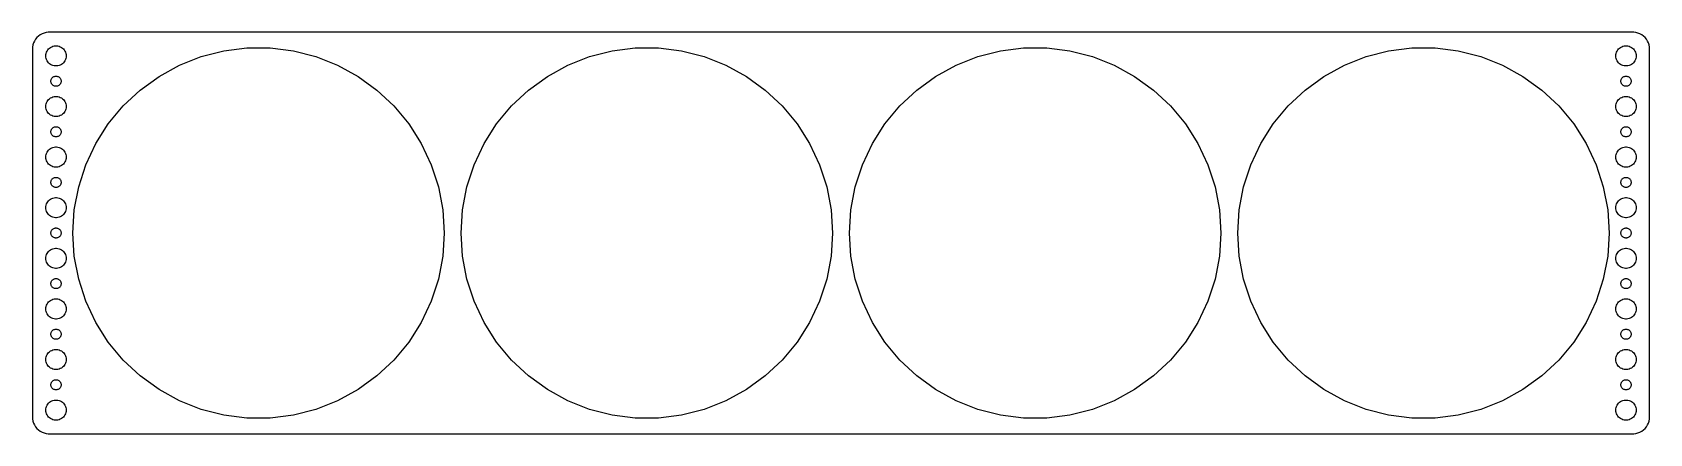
# Model space of a CAD drawing. Header units: metres. Extents: x -240 to 240, y -59 to 59.
import ezdxf

# ---------------------------------------------------------------- set-up
doc = ezdxf.new("R2010")
doc.units = ezdxf.units.M

msp = doc.modelspace()

# ---------------------------------------------------------------- linework, layer by layer
for p, q in [((-238.145, 57.9227), (-238.545, 57.4389)), ((-237.687, 58.3526), (-238.145, 57.9227)), ((-237.179, 58.7216), (-237.687, 58.3526)), ((-236.629, 59.0241), (-237.179, 58.7216)), ((-236.045, 59.2553), (-236.629, 59.0241)), ((-235.437, 59.4114), (-236.045, 59.2553)), ((-234.814, 59.4901), (-235.437, 59.4114)), ((234.814, 59.4901), (-234.814, 59.4901)), ((235.437, 59.4114), (234.814, 59.4901)), ((236.045, 59.2553), (235.437, 59.4114)), ((236.629, 59.0241), (236.045, 59.2553)), ((237.179, 58.7216), (236.629, 59.0241)), ((237.687, 58.3526), (237.179, 58.7216)), ((238.145, 57.9227), (237.687, 58.3526)), ((238.545, 57.4389), (238.145, 57.9227)), ((-239.461, 55.1267), (-239.5, 54.5)), ((-239.5, 54.5), (-239.5, -54.5)), ((-239.343, 55.7434), (-239.461, 55.1267)), ((-239.149, 56.3406), (-239.343, 55.7434)), ((-238.882, 56.9088), (-239.149, 56.3406)), ((-238.545, 57.4389), (-238.882, 56.9088)), ((-235.5, 52.5), (-235.476, 52.876)), ((-235.476, 52.876), (-235.406, 53.2461)), ((-235.406, 53.2461), (-235.289, 53.6044)), ((-235.289, 53.6044), (-235.129, 53.9453)), ((-235.129, 53.9453), (-234.927, 54.2634)), ((-234.927, 54.2634), (-234.687, 54.5536)), ((-234.687, 54.5536), (-234.412, 54.8115)), ((-234.412, 54.8115), (-234.107, 55.033)), ((-234.107, 55.033), (-233.777, 55.2145)), ((-233.777, 55.2145), (-233.427, 55.3532)), ((-233.427, 55.3532), (-233.062, 55.4469)), ((-233.062, 55.4469), (-232.688, 55.4941)), ((-232.688, 55.4941), (-232.312, 55.4941)), ((-232.312, 55.4941), (-231.938, 55.4469)), ((-231.938, 55.4469), (-231.573, 55.3532)), ((-231.573, 55.3532), (-231.223, 55.2145)), ((-231.223, 55.2145), (-230.893, 55.033)), ((-230.893, 55.033), (-230.588, 54.8115)), ((-230.588, 54.8115), (-230.313, 54.5536)), ((-230.313, 54.5536), (-230.073, 54.2634)), ((-230.073, 54.2634), (-229.871, 53.9453)), ((-229.871, 53.9453), (-229.711, 53.6044)), ((-229.711, 53.6044), (-229.594, 53.2461)), ((-229.594, 53.2461), (-229.524, 52.876)), ((-229.524, 52.876), (-229.5, 52.5)), ((-189.496, 52.3081), (-182.806, 54.0258)), ((-182.806, 54.0258), (-175.953, 54.8915)), ((-175.953, 54.8915), (-169.047, 54.8915)), ((-169.047, 54.8915), (-162.194, 54.0258)), ((-162.194, 54.0258), (-155.504, 52.3081)), ((-74.4959, 52.3081), (-67.806, 54.0258)), ((-67.806, 54.0258), (-60.9535, 54.8915)), ((-60.9535, 54.8915), (-54.0465, 54.8915)), ((-54.0465, 54.8915), (-47.194, 54.0258)), ((-47.194, 54.0258), (-40.5041, 52.3081)), ((40.5041, 52.3081), (47.194, 54.0258)), ((47.194, 54.0258), (54.0465, 54.8915)), ((54.0465, 54.8915), (60.9535, 54.8915)), ((60.9535, 54.8915), (67.806, 54.0258)), ((67.806, 54.0258), (74.4959, 52.3081)), ((155.504, 52.3081), (162.194, 54.0258)), ((162.194, 54.0258), (169.047, 54.8915)), ((169.047, 54.8915), (175.953, 54.8915)), ((175.953, 54.8915), (182.806, 54.0258)), ((182.806, 54.0258), (189.496, 52.3081)), ((229.5, 52.5), (229.524, 52.876)), ((229.524, 52.876), (229.594, 53.2461)), ((229.594, 53.2461), (229.711, 53.6044)), ((229.711, 53.6044), (229.871, 53.9453)), ((229.871, 53.9453), (230.073, 54.2634)), ((230.073, 54.2634), (230.313, 54.5536)), ((230.313, 54.5536), (230.588, 54.8115)), ((230.588, 54.8115), (230.893, 55.033)), ((230.893, 55.033), (231.223, 55.2145)), ((231.223, 55.2145), (231.573, 55.3532)), ((231.573, 55.3532), (231.938, 55.4469)), ((231.938, 55.4469), (232.312, 55.4941)), ((232.312, 55.4941), (232.688, 55.4941)), ((232.688, 55.4941), (233.062, 55.4469)), ((233.062, 55.4469), (233.427, 55.3532)), ((233.427, 55.3532), (233.777, 55.2145)), ((233.777, 55.2145), (234.107, 55.033)), ((234.107, 55.033), (234.412, 54.8115)), ((234.412, 54.8115), (234.687, 54.5536)), ((234.687, 54.5536), (234.927, 54.2634)), ((234.927, 54.2634), (235.129, 53.9453)), ((235.129, 53.9453), (235.289, 53.6044)), ((235.289, 53.6044), (235.406, 53.2461)), ((235.406, 53.2461), (235.476, 52.876)), ((235.476, 52.876), (235.5, 52.5)), ((238.882, 56.9088), (238.545, 57.4389)), ((239.149, 56.3406), (238.882, 56.9088)), ((239.343, 55.7434), (239.149, 56.3406)), ((239.461, 55.1267), (239.343, 55.7434)), ((239.5, 54.5), (239.461, 55.1267)), ((239.5, -54.5), (239.5, 54.5)), ((-235.476, 52.124), (-235.5, 52.5)), ((-235.406, 51.7539), (-235.476, 52.124)), ((-235.289, 51.3956), (-235.406, 51.7539)), ((-235.129, 51.0547), (-235.289, 51.3956)), ((-234.927, 50.7366), (-235.129, 51.0547)), ((-234.687, 50.4464), (-234.927, 50.7366)), ((-234.412, 50.1885), (-234.687, 50.4464)), ((-234.107, 49.967), (-234.412, 50.1885)), ((-233.777, 49.7855), (-234.107, 49.967)), ((-233.427, 49.6468), (-233.777, 49.7855)), ((-233.062, 49.5531), (-233.427, 49.6468)), ((-232.688, 49.5059), (-233.062, 49.5531)), ((-232.312, 49.5059), (-232.688, 49.5059)), ((-231.938, 49.5531), (-232.312, 49.5059)), ((-231.573, 49.6468), (-231.938, 49.5531)), ((-231.223, 49.7855), (-231.573, 49.6468)), ((-230.893, 49.967), (-231.223, 49.7855)), ((-230.588, 50.1885), (-230.893, 49.967)), ((-230.313, 50.4464), (-230.588, 50.1885)), ((-230.073, 50.7366), (-230.313, 50.4464)), ((-229.871, 51.0547), (-230.073, 50.7366)), ((-229.711, 51.3956), (-229.871, 51.0547)), ((-229.594, 51.7539), (-229.711, 51.3956)), ((-229.524, 52.124), (-229.594, 51.7539)), ((-229.5, 52.5), (-229.524, 52.124)), ((-201.97, 46.438), (-195.918, 49.7655)), ((-195.918, 49.7655), (-189.496, 52.3081)), ((-155.504, 52.3081), (-149.082, 49.7655)), ((-149.082, 49.7655), (-143.03, 46.438)), ((-86.9705, 46.438), (-80.9179, 49.7655)), ((-80.9179, 49.7655), (-74.4959, 52.3081)), ((-40.5041, 52.3081), (-34.0821, 49.7655)), ((-34.0821, 49.7655), (-28.0295, 46.438)), ((28.0295, 46.438), (34.0821, 49.7655)), ((34.0821, 49.7655), (40.5041, 52.3081)), ((74.4959, 52.3081), (80.9179, 49.7655)), ((80.9179, 49.7655), (86.9705, 46.438)), ((143.03, 46.438), (149.082, 49.7655)), ((149.082, 49.7655), (155.504, 52.3081)), ((189.496, 52.3081), (195.918, 49.7655)), ((195.918, 49.7655), (201.97, 46.438)), ((229.524, 52.124), (229.5, 52.5)), ((229.594, 51.7539), (229.524, 52.124)), ((229.711, 51.3956), (229.594, 51.7539)), ((229.871, 51.0547), (229.711, 51.3956)), ((230.073, 50.7366), (229.871, 51.0547)), ((230.313, 50.4464), (230.073, 50.7366)), ((230.588, 50.1885), (230.313, 50.4464)), ((230.893, 49.967), (230.588, 50.1885)), ((231.223, 49.7855), (230.893, 49.967)), ((231.573, 49.6468), (231.223, 49.7855)), ((231.938, 49.5531), (231.573, 49.6468)), ((232.312, 49.5059), (231.938, 49.5531)), ((232.688, 49.5059), (232.312, 49.5059)), ((233.062, 49.5531), (232.688, 49.5059)), ((233.427, 49.6468), (233.062, 49.5531)), ((233.777, 49.7855), (233.427, 49.6468)), ((234.107, 49.967), (233.777, 49.7855)), ((234.412, 50.1885), (234.107, 49.967)), ((234.687, 50.4464), (234.412, 50.1885)), ((234.927, 50.7366), (234.687, 50.4464)), ((235.129, 51.0547), (234.927, 50.7366)), ((235.289, 51.3956), (235.129, 51.0547)), ((235.406, 51.7539), (235.289, 51.3956)), ((235.476, 52.124), (235.406, 51.7539)), ((235.5, 52.5), (235.476, 52.124)), ((-234, 45), (-233.988, 45.188)), ((-233.988, 44.812), (-234, 45)), ((-233.988, 45.188), (-233.953, 45.373)), ((-233.953, 44.627), (-233.988, 44.812)), ((-233.953, 45.373), (-233.895, 45.5522)), ((-233.895, 44.4478), (-233.953, 44.627)), ((-233.895, 45.5522), (-233.814, 45.7226)), ((-233.814, 44.2774), (-233.895, 44.4478)), ((-233.814, 45.7226), (-233.714, 45.8817)), ((-233.714, 44.1183), (-233.814, 44.2774)), ((-233.714, 45.8817), (-233.593, 46.0268)), ((-233.593, 43.9732), (-233.714, 44.1183)), ((-233.593, 46.0268), (-233.456, 46.1558)), ((-233.456, 43.8442), (-233.593, 43.9732)), ((-233.456, 46.1558), (-233.304, 46.2665)), ((-233.304, 43.7335), (-233.456, 43.8442)), ((-233.304, 46.2665), (-233.139, 46.3572)), ((-233.139, 43.6428), (-233.304, 43.7335)), ((-233.139, 46.3572), (-232.964, 46.4266)), ((-232.964, 43.5734), (-233.139, 43.6428)), ((-232.964, 46.4266), (-232.781, 46.4734)), ((-232.781, 43.5266), (-232.964, 43.5734)), ((-232.781, 46.4734), (-232.594, 46.497)), ((-232.594, 43.503), (-232.781, 43.5266)), ((-232.594, 46.497), (-232.406, 46.497)), ((-232.406, 43.503), (-232.594, 43.503)), ((-232.406, 46.497), (-232.219, 46.4734)), ((-232.219, 43.5266), (-232.406, 43.503)), ((-232.219, 46.4734), (-232.036, 46.4266)), ((-232.036, 43.5734), (-232.219, 43.5266)), ((-232.036, 46.4266), (-231.861, 46.3572)), ((-231.861, 43.6428), (-232.036, 43.5734)), ((-231.861, 46.3572), (-231.696, 46.2665)), ((-231.696, 43.7335), (-231.861, 43.6428)), ((-231.696, 46.2665), (-231.544, 46.1558)), ((-231.544, 43.8442), (-231.696, 43.7335)), ((-231.544, 46.1558), (-231.407, 46.0268)), ((-231.407, 43.9732), (-231.544, 43.8442)), ((-231.407, 46.0268), (-231.286, 45.8817)), ((-231.286, 44.1183), (-231.407, 43.9732)), ((-231.286, 45.8817), (-231.186, 45.7226)), ((-231.186, 44.2774), (-231.286, 44.1183)), ((-231.186, 45.7226), (-231.105, 45.5522)), ((-231.105, 44.4478), (-231.186, 44.2774)), ((-231.105, 45.5522), (-231.047, 45.373)), ((-231.047, 44.627), (-231.105, 44.4478)), ((-231.047, 45.373), (-231.012, 45.188)), ((-231.012, 44.812), (-231.047, 44.627)), ((-231.012, 45.188), (-231, 45)), ((-231, 45), (-231.012, 44.812)), ((-207.558, 42.3782), (-201.97, 46.438)), ((-143.03, 46.438), (-137.442, 42.3782)), ((-92.5583, 42.3782), (-86.9705, 46.438)), ((-28.0295, 46.438), (-22.4417, 42.3782)), ((22.4417, 42.3782), (28.0295, 46.438)), ((86.9705, 46.438), (92.5583, 42.3782)), ((137.442, 42.3782), (143.03, 46.438)), ((201.97, 46.438), (207.558, 42.3782)), ((231, 45), (231.012, 45.188)), ((231.012, 44.812), (231, 45)), ((231.012, 45.188), (231.047, 45.373)), ((231.047, 44.627), (231.012, 44.812)), ((231.047, 45.373), (231.105, 45.5522)), ((231.105, 44.4478), (231.047, 44.627)), ((231.105, 45.5522), (231.186, 45.7226)), ((231.186, 44.2774), (231.105, 44.4478)), ((231.186, 45.7226), (231.286, 45.8817)), ((231.286, 44.1183), (231.186, 44.2774)), ((231.286, 45.8817), (231.407, 46.0268)), ((231.407, 43.9732), (231.286, 44.1183)), ((231.407, 46.0268), (231.544, 46.1558)), ((231.544, 43.8442), (231.407, 43.9732)), ((231.544, 46.1558), (231.696, 46.2665)), ((231.696, 43.7335), (231.544, 43.8442)), ((231.696, 46.2665), (231.861, 46.3572)), ((231.861, 43.6428), (231.696, 43.7335)), ((231.861, 46.3572), (232.036, 46.4266)), ((232.036, 43.5734), (231.861, 43.6428)), ((232.036, 46.4266), (232.219, 46.4734)), ((232.219, 43.5266), (232.036, 43.5734)), ((232.219, 46.4734), (232.406, 46.497)), ((232.406, 43.503), (232.219, 43.5266)), ((232.406, 46.497), (232.594, 46.497)), ((232.594, 43.503), (232.406, 43.503)), ((232.594, 46.497), (232.781, 46.4734)), ((232.781, 43.5266), (232.594, 43.503)), ((232.781, 46.4734), (232.964, 46.4266)), ((232.964, 43.5734), (232.781, 43.5266)), ((232.964, 46.4266), (233.139, 46.3572)), ((233.139, 43.6428), (232.964, 43.5734)), ((233.139, 46.3572), (233.304, 46.2665)), ((233.304, 43.7335), (233.139, 43.6428)), ((233.304, 46.2665), (233.456, 46.1558)), ((233.456, 43.8442), (233.304, 43.7335)), ((233.456, 46.1558), (233.593, 46.0268)), ((233.593, 43.9732), (233.456, 43.8442)), ((233.593, 46.0268), (233.714, 45.8817)), ((233.714, 44.1183), (233.593, 43.9732)), ((233.714, 45.8817), (233.814, 45.7226)), ((233.814, 44.2774), (233.714, 44.1183)), ((233.814, 45.7226), (233.895, 45.5522)), ((233.895, 44.4478), (233.814, 44.2774)), ((233.895, 45.5522), (233.953, 45.373)), ((233.953, 44.627), (233.895, 44.4478)), ((233.953, 45.373), (233.988, 45.188)), ((233.988, 44.812), (233.953, 44.627)), ((233.988, 45.188), (234, 45)), ((234, 45), (233.988, 44.812)), ((-235.406, 38.2461), (-235.289, 38.6044)), ((-235.289, 38.6044), (-235.129, 38.9453)), ((-235.129, 38.9453), (-234.927, 39.2634)), ((-234.927, 39.2634), (-234.687, 39.5536)), ((-234.687, 39.5536), (-234.412, 39.8115)), ((-234.412, 39.8115), (-234.107, 40.033)), ((-234.107, 40.033), (-233.777, 40.2145)), ((-233.777, 40.2145), (-233.427, 40.3532)), ((-233.427, 40.3532), (-233.062, 40.4469)), ((-233.062, 40.4469), (-232.688, 40.4941)), ((-232.688, 40.4941), (-232.312, 40.4941)), ((-232.312, 40.4941), (-231.938, 40.4469)), ((-231.938, 40.4469), (-231.573, 40.3532)), ((-231.573, 40.3532), (-231.223, 40.2145)), ((-231.223, 40.2145), (-230.893, 40.033)), ((-230.893, 40.033), (-230.588, 39.8115)), ((-230.588, 39.8115), (-230.313, 39.5536)), ((-230.313, 39.5536), (-230.073, 39.2634)), ((-230.073, 39.2634), (-229.871, 38.9453)), ((-229.871, 38.9453), (-229.711, 38.6044)), ((-229.711, 38.6044), (-229.594, 38.2461)), ((-212.593, 37.6501), (-207.558, 42.3782)), ((-137.442, 42.3782), (-132.407, 37.6501)), ((-97.5933, 37.6501), (-92.5583, 42.3782)), ((-22.4417, 42.3782), (-17.4067, 37.6501)), ((17.4067, 37.6501), (22.4417, 42.3782)), ((92.5583, 42.3782), (97.5933, 37.6501)), ((132.407, 37.6501), (137.442, 42.3782)), ((207.558, 42.3782), (212.593, 37.6501)), ((229.594, 38.2461), (229.711, 38.6044)), ((229.711, 38.6044), (229.871, 38.9453)), ((229.871, 38.9453), (230.073, 39.2634)), ((230.073, 39.2634), (230.313, 39.5536)), ((230.313, 39.5536), (230.588, 39.8115)), ((230.588, 39.8115), (230.893, 40.033)), ((230.893, 40.033), (231.223, 40.2145)), ((231.223, 40.2145), (231.573, 40.3532)), ((231.573, 40.3532), (231.938, 40.4469)), ((231.938, 40.4469), (232.312, 40.4941)), ((232.312, 40.4941), (232.688, 40.4941)), ((232.688, 40.4941), (233.062, 40.4469)), ((233.062, 40.4469), (233.427, 40.3532)), ((233.427, 40.3532), (233.777, 40.2145)), ((233.777, 40.2145), (234.107, 40.033)), ((234.107, 40.033), (234.412, 39.8115)), ((234.412, 39.8115), (234.687, 39.5536)), ((234.687, 39.5536), (234.927, 39.2634)), ((234.927, 39.2634), (235.129, 38.9453)), ((235.129, 38.9453), (235.289, 38.6044)), ((235.289, 38.6044), (235.406, 38.2461)), ((-235.5, 37.5), (-235.476, 37.876)), ((-235.476, 37.124), (-235.5, 37.5)), ((-235.476, 37.876), (-235.406, 38.2461)), ((-235.406, 36.7539), (-235.476, 37.124)), ((-235.289, 36.3956), (-235.406, 36.7539)), ((-235.129, 36.0547), (-235.289, 36.3956)), ((-234.927, 35.7366), (-235.129, 36.0547)), ((-234.687, 35.4464), (-234.927, 35.7366)), ((-234.412, 35.1885), (-234.687, 35.4464)), ((-234.107, 34.967), (-234.412, 35.1885)), ((-233.777, 34.7855), (-234.107, 34.967)), ((-233.427, 34.6468), (-233.777, 34.7855)), ((-233.062, 34.5531), (-233.427, 34.6468)), ((-232.688, 34.5059), (-233.062, 34.5531)), ((-232.312, 34.5059), (-232.688, 34.5059)), ((-231.938, 34.5531), (-232.312, 34.5059)), ((-231.573, 34.6468), (-231.938, 34.5531)), ((-231.223, 34.7855), (-231.573, 34.6468)), ((-230.893, 34.967), (-231.223, 34.7855)), ((-230.588, 35.1885), (-230.893, 34.967)), ((-230.313, 35.4464), (-230.588, 35.1885)), ((-230.073, 35.7366), (-230.313, 35.4464)), ((-229.871, 36.0547), (-230.073, 35.7366)), ((-229.711, 36.3956), (-229.871, 36.0547)), ((-229.594, 36.7539), (-229.711, 36.3956)), ((-229.594, 38.2461), (-229.524, 37.876)), ((-229.524, 37.124), (-229.594, 36.7539)), ((-229.524, 37.876), (-229.5, 37.5)), ((-229.5, 37.5), (-229.524, 37.124)), ((-216.996, 32.3282), (-212.593, 37.6501)), ((-132.407, 37.6501), (-128.004, 32.3282)), ((-101.996, 32.3282), (-97.5933, 37.6501)), ((-17.4067, 37.6501), (-13.0041, 32.3282)), ((13.0041, 32.3282), (17.4067, 37.6501)), ((97.5933, 37.6501), (101.996, 32.3282)), ((128.004, 32.3282), (132.407, 37.6501)), ((212.593, 37.6501), (216.996, 32.3282)), ((229.5, 37.5), (229.524, 37.876)), ((229.524, 37.124), (229.5, 37.5)), ((229.524, 37.876), (229.594, 38.2461)), ((229.594, 36.7539), (229.524, 37.124)), ((229.711, 36.3956), (229.594, 36.7539)), ((229.871, 36.0547), (229.711, 36.3956)), ((230.073, 35.7366), (229.871, 36.0547)), ((230.313, 35.4464), (230.073, 35.7366)), ((230.588, 35.1885), (230.313, 35.4464)), ((230.893, 34.967), (230.588, 35.1885)), ((231.223, 34.7855), (230.893, 34.967)), ((231.573, 34.6468), (231.223, 34.7855)), ((231.938, 34.5531), (231.573, 34.6468)), ((232.312, 34.5059), (231.938, 34.5531)), ((232.688, 34.5059), (232.312, 34.5059)), ((233.062, 34.5531), (232.688, 34.5059)), ((233.427, 34.6468), (233.062, 34.5531)), ((233.777, 34.7855), (233.427, 34.6468)), ((234.107, 34.967), (233.777, 34.7855)), ((234.412, 35.1885), (234.107, 34.967)), ((234.687, 35.4464), (234.412, 35.1885)), ((234.927, 35.7366), (234.687, 35.4464)), ((235.129, 36.0547), (234.927, 35.7366)), ((235.289, 36.3956), (235.129, 36.0547)), ((235.406, 36.7539), (235.289, 36.3956)), ((235.406, 38.2461), (235.476, 37.876)), ((235.476, 37.124), (235.406, 36.7539)), ((235.476, 37.876), (235.5, 37.5)), ((235.5, 37.5), (235.476, 37.124)), ((-234, 30), (-233.988, 30.188)), ((-233.988, 29.812), (-234, 30)), ((-233.988, 30.188), (-233.953, 30.373)), ((-233.953, 29.627), (-233.988, 29.812)), ((-233.953, 30.373), (-233.895, 30.5522)), ((-233.895, 29.4478), (-233.953, 29.627)), ((-233.895, 30.5522), (-233.814, 30.7226)), ((-233.814, 29.2774), (-233.895, 29.4478)), ((-233.814, 30.7226), (-233.714, 30.8817)), ((-233.714, 29.1183), (-233.814, 29.2774)), ((-233.714, 30.8817), (-233.593, 31.0268)), ((-233.593, 28.9732), (-233.714, 29.1183)), ((-233.593, 31.0268), (-233.456, 31.1558)), ((-233.456, 28.8442), (-233.593, 28.9732)), ((-233.456, 31.1558), (-233.304, 31.2665)), ((-233.304, 28.7335), (-233.456, 28.8442)), ((-233.304, 31.2665), (-233.139, 31.3572)), ((-233.139, 31.3572), (-232.964, 31.4266)), ((-232.964, 31.4266), (-232.781, 31.4734)), ((-232.781, 31.4734), (-232.594, 31.497)), ((-232.594, 31.497), (-232.406, 31.497)), ((-232.406, 31.497), (-232.219, 31.4734)), ((-232.219, 31.4734), (-232.036, 31.4266)), ((-232.036, 31.4266), (-231.861, 31.3572)), ((-231.861, 31.3572), (-231.696, 31.2665)), ((-231.696, 31.2665), (-231.544, 31.1558)), ((-231.544, 28.8442), (-231.696, 28.7335)), ((-231.544, 31.1558), (-231.407, 31.0268)), ((-231.407, 28.9732), (-231.544, 28.8442)), ((-231.407, 31.0268), (-231.286, 30.8817)), ((-231.286, 29.1183), (-231.407, 28.9732)), ((-231.286, 30.8817), (-231.186, 30.7226)), ((-231.186, 29.2774), (-231.286, 29.1183)), ((-231.186, 30.7226), (-231.105, 30.5522)), ((-231.105, 29.4478), (-231.186, 29.2774)), ((-231.105, 30.5522), (-231.047, 30.373)), ((-231.047, 29.627), (-231.105, 29.4478)), ((-231.047, 30.373), (-231.012, 30.188)), ((-231.012, 29.812), (-231.047, 29.627)), ((-231.012, 30.188), (-231, 30)), ((-231, 30), (-231.012, 29.812)), ((-220.697, 26.4964), (-216.996, 32.3282)), ((-128.004, 32.3282), (-124.303, 26.4964)), ((-105.697, 26.4964), (-101.996, 32.3282)), ((-13.0041, 32.3282), (-9.30313, 26.4964)), ((9.30313, 26.4964), (13.0041, 32.3282)), ((101.996, 32.3282), (105.697, 26.4964)), ((124.303, 26.4964), (128.004, 32.3282)), ((216.996, 32.3282), (220.697, 26.4964)), ((231, 30), (231.012, 30.188)), ((231.012, 29.812), (231, 30)), ((231.012, 30.188), (231.047, 30.373)), ((231.047, 29.627), (231.012, 29.812)), ((231.047, 30.373), (231.105, 30.5522)), ((231.105, 29.4478), (231.047, 29.627)), ((231.105, 30.5522), (231.186, 30.7226)), ((231.186, 29.2774), (231.105, 29.4478)), ((231.186, 30.7226), (231.286, 30.8817)), ((231.286, 29.1183), (231.186, 29.2774)), ((231.286, 30.8817), (231.407, 31.0268)), ((231.407, 28.9732), (231.286, 29.1183)), ((231.407, 31.0268), (231.544, 31.1558)), ((231.544, 28.8442), (231.407, 28.9732)), ((231.544, 31.1558), (231.696, 31.2665)), ((231.696, 28.7335), (231.544, 28.8442)), ((231.696, 31.2665), (231.861, 31.3572)), ((231.861, 31.3572), (232.036, 31.4266)), ((232.036, 31.4266), (232.219, 31.4734)), ((232.219, 31.4734), (232.406, 31.497)), ((232.406, 31.497), (232.594, 31.497)), ((232.594, 31.497), (232.781, 31.4734)), ((232.781, 31.4734), (232.964, 31.4266)), ((232.964, 31.4266), (233.139, 31.3572)), ((233.139, 31.3572), (233.304, 31.2665)), ((233.304, 31.2665), (233.456, 31.1558)), ((233.456, 28.8442), (233.304, 28.7335)), ((233.456, 31.1558), (233.593, 31.0268)), ((233.593, 28.9732), (233.456, 28.8442)), ((233.593, 31.0268), (233.714, 30.8817)), ((233.714, 29.1183), (233.593, 28.9732)), ((233.714, 30.8817), (233.814, 30.7226)), ((233.814, 29.2774), (233.714, 29.1183)), ((233.814, 30.7226), (233.895, 30.5522)), ((233.895, 29.4478), (233.814, 29.2774)), ((233.895, 30.5522), (233.953, 30.373)), ((233.953, 29.627), (233.895, 29.4478)), ((233.953, 30.373), (233.988, 30.188)), ((233.988, 29.812), (233.953, 29.627)), ((233.988, 30.188), (234, 30)), ((234, 30), (233.988, 29.812)), ((-235.129, 23.9453), (-234.927, 24.2634)), ((-234.927, 24.2634), (-234.687, 24.5536)), ((-234.687, 24.5536), (-234.412, 24.8115)), ((-234.412, 24.8115), (-234.107, 25.033)), ((-234.107, 25.033), (-233.777, 25.2145)), ((-233.777, 25.2145), (-233.427, 25.3532)), ((-233.427, 25.3532), (-233.062, 25.4469)), ((-233.139, 28.6427), (-233.304, 28.7335)), ((-232.964, 28.5734), (-233.139, 28.6427)), ((-233.062, 25.4469), (-232.688, 25.4941)), ((-232.781, 28.5266), (-232.964, 28.5734)), ((-232.594, 28.503), (-232.781, 28.5266)), ((-232.688, 25.4941), (-232.312, 25.4941)), ((-232.406, 28.503), (-232.594, 28.503)), ((-232.219, 28.5266), (-232.406, 28.503)), ((-232.312, 25.4941), (-231.938, 25.4469)), ((-232.036, 28.5734), (-232.219, 28.5266)), ((-231.861, 28.6427), (-232.036, 28.5734)), ((-231.938, 25.4469), (-231.573, 25.3532)), ((-231.696, 28.7335), (-231.861, 28.6427)), ((-231.573, 25.3532), (-231.223, 25.2145)), ((-231.223, 25.2145), (-230.893, 25.033)), ((-230.893, 25.033), (-230.588, 24.8115)), ((-230.588, 24.8115), (-230.313, 24.5536)), ((-230.313, 24.5536), (-230.073, 24.2634)), ((-230.073, 24.2634), (-229.871, 23.9453)), ((-223.638, 20.2468), (-220.697, 26.4964)), ((-124.303, 26.4964), (-121.362, 20.2468)), ((-108.638, 20.2468), (-105.697, 26.4964)), ((-9.30313, 26.4964), (-6.36229, 20.2468)), ((6.36229, 20.2468), (9.30313, 26.4964)), ((105.697, 26.4964), (108.638, 20.2468)), ((121.362, 20.2468), (124.303, 26.4964)), ((220.697, 26.4964), (223.638, 20.2468)), ((229.871, 23.9453), (230.073, 24.2634)), ((230.073, 24.2634), (230.313, 24.5536)), ((230.313, 24.5536), (230.588, 24.8115)), ((230.588, 24.8115), (230.893, 25.033)), ((230.893, 25.033), (231.223, 25.2145)), ((231.223, 25.2145), (231.573, 25.3532)), ((231.573, 25.3532), (231.938, 25.4469)), ((231.861, 28.6427), (231.696, 28.7335)), ((232.036, 28.5734), (231.861, 28.6427)), ((231.938, 25.4469), (232.312, 25.4941)), ((232.219, 28.5266), (232.036, 28.5734)), ((232.406, 28.503), (232.219, 28.5266)), ((232.312, 25.4941), (232.688, 25.4941)), ((232.594, 28.503), (232.406, 28.503)), ((232.781, 28.5266), (232.594, 28.503)), ((232.688, 25.4941), (233.062, 25.4469)), ((232.964, 28.5734), (232.781, 28.5266)), ((233.139, 28.6427), (232.964, 28.5734)), ((233.062, 25.4469), (233.427, 25.3532)), ((233.304, 28.7335), (233.139, 28.6427)), ((233.427, 25.3532), (233.777, 25.2145)), ((233.777, 25.2145), (234.107, 25.033)), ((234.107, 25.033), (234.412, 24.8115)), ((234.412, 24.8115), (234.687, 24.5536)), ((234.687, 24.5536), (234.927, 24.2634)), ((234.927, 24.2634), (235.129, 23.9453)), ((-235.5, 22.5), (-235.476, 22.876)), ((-235.476, 22.124), (-235.5, 22.5)), ((-235.476, 22.876), (-235.406, 23.2461)), ((-235.406, 21.7539), (-235.476, 22.124)), ((-235.406, 23.2461), (-235.289, 23.6044)), ((-235.289, 21.3956), (-235.406, 21.7539)), ((-235.289, 23.6044), (-235.129, 23.9453)), ((-235.129, 21.0547), (-235.289, 21.3956)), ((-234.927, 20.7366), (-235.129, 21.0547)), ((-234.687, 20.4464), (-234.927, 20.7366)), ((-234.412, 20.1884), (-234.687, 20.4464)), ((-234.107, 19.967), (-234.412, 20.1884)), ((-233.777, 19.7855), (-234.107, 19.967)), ((-233.427, 19.6468), (-233.777, 19.7855)), ((-233.062, 19.5531), (-233.427, 19.6468)), ((-232.688, 19.5059), (-233.062, 19.5531)), ((-232.312, 19.5059), (-232.688, 19.5059)), ((-231.938, 19.5531), (-232.312, 19.5059)), ((-231.573, 19.6468), (-231.938, 19.5531)), ((-231.223, 19.7855), (-231.573, 19.6468)), ((-230.893, 19.967), (-231.223, 19.7855)), ((-230.588, 20.1884), (-230.893, 19.967)), ((-230.313, 20.4464), (-230.588, 20.1884)), ((-230.073, 20.7366), (-230.313, 20.4464)), ((-229.871, 21.0547), (-230.073, 20.7366)), ((-229.871, 23.9453), (-229.711, 23.6044)), ((-229.711, 21.3956), (-229.871, 21.0547)), ((-229.711, 23.6044), (-229.594, 23.2461)), ((-229.594, 21.7539), (-229.711, 21.3956)), ((-229.594, 23.2461), (-229.524, 22.876)), ((-229.524, 22.124), (-229.594, 21.7539)), ((-229.524, 22.876), (-229.5, 22.5)), ((-229.5, 22.5), (-229.524, 22.124)), ((-225.772, 13.6779), (-223.638, 20.2468)), ((-121.362, 20.2468), (-119.228, 13.6779)), ((-110.772, 13.6779), (-108.638, 20.2468)), ((-6.36229, 20.2468), (-4.22792, 13.6779)), ((4.22792, 13.6779), (6.36229, 20.2468)), ((108.638, 20.2468), (110.772, 13.6779)), ((119.228, 13.6779), (121.362, 20.2468)), ((223.638, 20.2468), (225.772, 13.6779)), ((229.5, 22.5), (229.524, 22.876)), ((229.524, 22.124), (229.5, 22.5)), ((229.524, 22.876), (229.594, 23.2461)), ((229.594, 21.7539), (229.524, 22.124)), ((229.594, 23.2461), (229.711, 23.6044)), ((229.711, 21.3956), (229.594, 21.7539)), ((229.711, 23.6044), (229.871, 23.9453)), ((229.871, 21.0547), (229.711, 21.3956)), ((230.073, 20.7366), (229.871, 21.0547)), ((230.313, 20.4464), (230.073, 20.7366)), ((230.588, 20.1884), (230.313, 20.4464)), ((230.893, 19.967), (230.588, 20.1884)), ((231.223, 19.7855), (230.893, 19.967)), ((231.573, 19.6468), (231.223, 19.7855)), ((231.938, 19.5531), (231.573, 19.6468)), ((232.312, 19.5059), (231.938, 19.5531)), ((232.688, 19.5059), (232.312, 19.5059)), ((233.062, 19.5531), (232.688, 19.5059)), ((233.427, 19.6468), (233.062, 19.5531)), ((233.777, 19.7855), (233.427, 19.6468)), ((234.107, 19.967), (233.777, 19.7855)), ((234.412, 20.1884), (234.107, 19.967)), ((234.687, 20.4464), (234.412, 20.1884)), ((234.927, 20.7366), (234.687, 20.4464)), ((235.129, 21.0547), (234.927, 20.7366)), ((235.129, 23.9453), (235.289, 23.6044)), ((235.289, 21.3956), (235.129, 21.0547)), ((235.289, 23.6044), (235.406, 23.2461)), ((235.406, 21.7539), (235.289, 21.3956)), ((235.406, 23.2461), (235.476, 22.876)), ((235.476, 22.124), (235.406, 21.7539)), ((235.476, 22.876), (235.5, 22.5)), ((235.5, 22.5), (235.476, 22.124)), ((-234, 15), (-233.988, 15.188)), ((-233.988, 14.812), (-234, 15)), ((-233.988, 15.188), (-233.953, 15.373)), ((-233.953, 14.627), (-233.988, 14.812)), ((-233.953, 15.373), (-233.895, 15.5522)), ((-233.895, 14.4478), (-233.953, 14.627)), ((-233.895, 15.5522), (-233.814, 15.7226)), ((-233.814, 14.2774), (-233.895, 14.4478)), ((-233.814, 15.7226), (-233.714, 15.8817)), ((-233.714, 15.8817), (-233.593, 16.0268)), ((-233.593, 16.0268), (-233.456, 16.1558)), ((-233.456, 16.1558), (-233.304, 16.2665)), ((-233.304, 16.2665), (-233.139, 16.3572)), ((-233.139, 16.3572), (-232.964, 16.4266)), ((-232.964, 16.4266), (-232.781, 16.4734)), ((-232.781, 16.4734), (-232.594, 16.497)), ((-232.594, 16.497), (-232.406, 16.497)), ((-232.406, 16.497), (-232.219, 16.4734)), ((-232.219, 16.4734), (-232.036, 16.4266)), ((-232.036, 16.4266), (-231.861, 16.3572)), ((-231.861, 16.3572), (-231.696, 16.2665)), ((-231.696, 16.2665), (-231.544, 16.1558)), ((-231.544, 16.1558), (-231.407, 16.0268)), ((-231.407, 16.0268), (-231.286, 15.8817)), ((-231.286, 15.8817), (-231.186, 15.7226)), ((-231.186, 15.7226), (-231.105, 15.5522)), ((-231.105, 14.4478), (-231.186, 14.2774)), ((-231.105, 15.5522), (-231.047, 15.373)), ((-231.047, 14.627), (-231.105, 14.4478)), ((-231.047, 15.373), (-231.012, 15.188)), ((-231.012, 14.812), (-231.047, 14.627)), ((-231.012, 15.188), (-231, 15)), ((-231, 15), (-231.012, 14.812)), ((231, 15), (231.012, 15.188)), ((231.012, 14.812), (231, 15)), ((231.012, 15.188), (231.047, 15.373)), ((231.047, 14.627), (231.012, 14.812)), ((231.047, 15.373), (231.105, 15.5522)), ((231.105, 14.4478), (231.047, 14.627)), ((231.105, 15.5522), (231.186, 15.7226)), ((231.186, 14.2774), (231.105, 14.4478)), ((231.186, 15.7226), (231.286, 15.8817)), ((231.286, 15.8817), (231.407, 16.0268)), ((231.407, 16.0268), (231.544, 16.1558)), ((231.544, 16.1558), (231.696, 16.2665)), ((231.696, 16.2665), (231.861, 16.3572)), ((231.861, 16.3572), (232.036, 16.4266)), ((232.036, 16.4266), (232.219, 16.4734)), ((232.219, 16.4734), (232.406, 16.497)), ((232.406, 16.497), (232.594, 16.497)), ((232.594, 16.497), (232.781, 16.4734)), ((232.781, 16.4734), (232.964, 16.4266)), ((232.964, 16.4266), (233.139, 16.3572)), ((233.139, 16.3572), (233.304, 16.2665)), ((233.304, 16.2665), (233.456, 16.1558)), ((233.456, 16.1558), (233.593, 16.0268)), ((233.593, 16.0268), (233.714, 15.8817)), ((233.714, 15.8817), (233.814, 15.7226)), ((233.814, 15.7226), (233.895, 15.5522)), ((233.895, 14.4478), (233.814, 14.2774)), ((233.895, 15.5522), (233.953, 15.373)), ((233.953, 14.627), (233.895, 14.4478)), ((233.953, 15.373), (233.988, 15.188)), ((233.988, 14.812), (233.953, 14.627)), ((233.988, 15.188), (234, 15)), ((234, 15), (233.988, 14.812)), ((-234.687, 9.55363), (-234.412, 9.81154)), ((-234.412, 9.81154), (-234.107, 10.033)), ((-234.107, 10.033), (-233.777, 10.2145)), ((-233.714, 14.1183), (-233.814, 14.2774)), ((-233.777, 10.2145), (-233.427, 10.3532)), ((-233.593, 13.9732), (-233.714, 14.1183)), ((-233.456, 13.8442), (-233.593, 13.9732)), ((-233.304, 13.7335), (-233.456, 13.8442)), ((-233.427, 10.3532), (-233.062, 10.4469)), ((-233.139, 13.6427), (-233.304, 13.7335)), ((-232.964, 13.5734), (-233.139, 13.6427)), ((-233.062, 10.4469), (-232.688, 10.4941)), ((-232.781, 13.5266), (-232.964, 13.5734)), ((-232.594, 13.5029), (-232.781, 13.5266)), ((-232.688, 10.4941), (-232.312, 10.4941)), ((-232.406, 13.5029), (-232.594, 13.5029)), ((-232.219, 13.5266), (-232.406, 13.5029)), ((-232.312, 10.4941), (-231.938, 10.4469)), ((-232.036, 13.5734), (-232.219, 13.5266)), ((-231.861, 13.6427), (-232.036, 13.5734)), ((-231.938, 10.4469), (-231.573, 10.3532)), ((-231.696, 13.7335), (-231.861, 13.6427)), ((-231.544, 13.8442), (-231.696, 13.7335)), ((-231.573, 10.3532), (-231.223, 10.2145)), ((-231.407, 13.9732), (-231.544, 13.8442)), ((-231.286, 14.1183), (-231.407, 13.9732)), ((-231.186, 14.2774), (-231.286, 14.1183)), ((-231.223, 10.2145), (-230.893, 10.033)), ((-230.893, 10.033), (-230.588, 9.81154)), ((-230.588, 9.81154), (-230.313, 9.55363)), ((-227.066, 6.89333), (-225.772, 13.6779)), ((-119.228, 13.6779), (-117.934, 6.89333)), ((-112.066, 6.89333), (-110.772, 13.6779)), ((-4.22792, 13.6779), (-2.93369, 6.89333)), ((2.93369, 6.89333), (4.22792, 13.6779)), ((110.772, 13.6779), (112.066, 6.89333)), ((117.934, 6.89333), (119.228, 13.6779)), ((225.772, 13.6779), (227.066, 6.89333)), ((230.313, 9.55363), (230.588, 9.81154)), ((230.588, 9.81154), (230.893, 10.033)), ((230.893, 10.033), (231.223, 10.2145)), ((231.286, 14.1183), (231.186, 14.2774)), ((231.223, 10.2145), (231.573, 10.3532)), ((231.407, 13.9732), (231.286, 14.1183)), ((231.544, 13.8442), (231.407, 13.9732)), ((231.696, 13.7335), (231.544, 13.8442)), ((231.573, 10.3532), (231.938, 10.4469)), ((231.861, 13.6427), (231.696, 13.7335)), ((232.036, 13.5734), (231.861, 13.6427)), ((231.938, 10.4469), (232.312, 10.4941)), ((232.219, 13.5266), (232.036, 13.5734)), ((232.406, 13.5029), (232.219, 13.5266)), ((232.312, 10.4941), (232.688, 10.4941)), ((232.594, 13.5029), (232.406, 13.5029)), ((232.781, 13.5266), (232.594, 13.5029)), ((232.688, 10.4941), (233.062, 10.4469)), ((232.964, 13.5734), (232.781, 13.5266)), ((233.139, 13.6427), (232.964, 13.5734)), ((233.062, 10.4469), (233.427, 10.3532)), ((233.304, 13.7335), (233.139, 13.6427)), ((233.456, 13.8442), (233.304, 13.7335)), ((233.427, 10.3532), (233.777, 10.2145)), ((233.593, 13.9732), (233.456, 13.8442)), ((233.714, 14.1183), (233.593, 13.9732)), ((233.814, 14.2774), (233.714, 14.1183)), ((233.777, 10.2145), (234.107, 10.033)), ((234.107, 10.033), (234.412, 9.81154)), ((234.412, 9.81154), (234.687, 9.55363)), ((-235.5, 7.5), (-235.476, 7.87599)), ((-235.476, 7.12399), (-235.5, 7.5)), ((-235.476, 7.87599), (-235.406, 8.24606)), ((-235.406, 6.75392), (-235.476, 7.12399)), ((-235.406, 8.24606), (-235.289, 8.60437)), ((-235.289, 6.39561), (-235.406, 6.75392)), ((-235.289, 8.60437), (-235.129, 8.94525)), ((-235.129, 6.05473), (-235.289, 6.39561)), ((-235.129, 8.94525), (-234.927, 9.26335)), ((-234.927, 5.73663), (-235.129, 6.05473)), ((-234.927, 9.26335), (-234.687, 9.55363)), ((-234.687, 5.44635), (-234.927, 5.73663)), ((-234.412, 5.18845), (-234.687, 5.44635)), ((-234.107, 4.96701), (-234.412, 5.18845)), ((-233.777, 4.78551), (-234.107, 4.96701)), ((-230.893, 4.96701), (-231.223, 4.78551)), ((-230.588, 5.18845), (-230.893, 4.96701)), ((-230.313, 5.44635), (-230.588, 5.18845)), ((-230.313, 9.55363), (-230.073, 9.26335)), ((-230.073, 5.73663), (-230.313, 5.44635)), ((-230.073, 9.26335), (-229.871, 8.94525)), ((-229.871, 6.05473), (-230.073, 5.73663)), ((-229.871, 8.94525), (-229.711, 8.60437)), ((-229.711, 6.39561), (-229.871, 6.05473)), ((-229.711, 8.60437), (-229.594, 8.24606)), ((-229.594, 6.75392), (-229.711, 6.39561)), ((-229.594, 8.24606), (-229.524, 7.87599)), ((-229.524, 7.12399), (-229.594, 6.75392)), ((-229.524, 7.87599), (-229.5, 7.5)), ((-229.5, 7.5), (-229.524, 7.12399)), ((-227.5, 0), (-227.066, 6.89333)), ((-117.934, 6.89333), (-117.5, 0)), ((-112.5, 0), (-112.066, 6.89333)), ((-2.93369, 6.89333), (-2.5, 0)), ((2.5, 0), (2.93369, 6.89333)), ((112.066, 6.89333), (112.5, 0)), ((117.5, 0), (117.934, 6.89333)), ((227.066, 6.89333), (227.5, 0)), ((229.5, 7.5), (229.524, 7.87599)), ((229.524, 7.12399), (229.5, 7.5)), ((229.524, 7.87599), (229.594, 8.24606)), ((229.594, 6.75392), (229.524, 7.12399)), ((229.594, 8.24606), (229.711, 8.60437)), ((229.711, 6.39561), (229.594, 6.75392)), ((229.711, 8.60437), (229.871, 8.94525)), ((229.871, 6.05473), (229.711, 6.39561)), ((229.871, 8.94525), (230.073, 9.26335)), ((230.073, 5.73663), (229.871, 6.05473)), ((230.073, 9.26335), (230.313, 9.55363)), ((230.313, 5.44635), (230.073, 5.73663)), ((230.588, 5.18845), (230.313, 5.44635)), ((230.893, 4.96701), (230.588, 5.18845)), ((231.223, 4.78551), (230.893, 4.96701)), ((234.107, 4.96701), (233.777, 4.78551)), ((234.412, 5.18845), (234.107, 4.96701)), ((234.687, 5.44635), (234.412, 5.18845)), ((234.687, 9.55363), (234.927, 9.26335)), ((234.927, 5.73663), (234.687, 5.44635)), ((234.927, 9.26335), (235.129, 8.94525)), ((235.129, 6.05473), (234.927, 5.73663)), ((235.129, 8.94525), (235.289, 8.60437)), ((235.289, 6.39561), (235.129, 6.05473)), ((235.289, 8.60437), (235.406, 8.24606)), ((235.406, 6.75392), (235.289, 6.39561)), ((235.406, 8.24606), (235.476, 7.87599)), ((235.476, 7.12399), (235.406, 6.75392)), ((235.476, 7.87599), (235.5, 7.5)), ((235.5, 7.5), (235.476, 7.12399)), ((-234, 0), (-233.988, 0.18799)), ((-233.988, -0.18799), (-234, 0)), ((-233.988, 0.18799), (-233.953, 0.37303)), ((-233.953, 0.37303), (-233.895, 0.55219)), ((-233.895, 0.55219), (-233.814, 0.72263)), ((-233.814, 0.72263), (-233.714, 0.88167)), ((-233.427, 4.64682), (-233.777, 4.78551)), ((-233.714, 0.88167), (-233.593, 1.02681)), ((-233.593, 1.02681), (-233.456, 1.15576)), ((-233.456, 1.15576), (-233.304, 1.26648)), ((-233.062, 4.55313), (-233.427, 4.64682)), ((-233.304, 1.26648), (-233.139, 1.35724)), ((-233.139, 1.35724), (-232.964, 1.42657)), ((-232.688, 4.50591), (-233.062, 4.55313)), ((-232.964, 1.42657), (-232.781, 1.47342)), ((-232.781, 1.47342), (-232.594, 1.49704)), ((-232.312, 4.50591), (-232.688, 4.50591)), ((-232.594, 1.49704), (-232.406, 1.49704)), ((-232.406, 1.49704), (-232.219, 1.47342)), ((-231.938, 4.55313), (-232.312, 4.50591)), ((-232.219, 1.47342), (-232.036, 1.42657)), ((-232.036, 1.42657), (-231.861, 1.35724)), ((-231.573, 4.64682), (-231.938, 4.55313)), ((-231.861, 1.35724), (-231.696, 1.26648)), ((-231.696, 1.26648), (-231.544, 1.15576)), ((-231.223, 4.78551), (-231.573, 4.64682)), ((-231.544, 1.15576), (-231.407, 1.02681)), ((-231.407, 1.02681), (-231.286, 0.88167)), ((-231.286, 0.88167), (-231.186, 0.72263)), ((-231.186, 0.72263), (-231.105, 0.55219)), ((-231.105, 0.55219), (-231.047, 0.37303)), ((-231.047, 0.37303), (-231.012, 0.18799)), ((-231.012, 0.18799), (-231, 0)), ((-231, 0), (-231.012, -0.18799)), ((-227.066, -6.89333), (-227.5, 0)), ((-117.5, 0), (-117.934, -6.89333)), ((-112.066, -6.89333), (-112.5, 0)), ((-2.5, 0), (-2.93369, -6.89333)), ((2.93369, -6.89333), (2.5, 0)), ((112.5, 0), (112.066, -6.89333)), ((117.934, -6.89333), (117.5, 0)), ((227.5, 0), (227.066, -6.89333)), ((231, 0), (231.012, 0.18799)), ((231.012, -0.18799), (231, 0)), ((231.012, 0.18799), (231.047, 0.37303)), ((231.047, 0.37303), (231.105, 0.55219)), ((231.105, 0.55219), (231.186, 0.72263)), ((231.186, 0.72263), (231.286, 0.88167)), ((231.573, 4.64682), (231.223, 4.78551)), ((231.286, 0.88167), (231.407, 1.02681)), ((231.407, 1.02681), (231.544, 1.15576)), ((231.544, 1.15576), (231.696, 1.26648)), ((231.938, 4.55313), (231.573, 4.64682)), ((231.696, 1.26648), (231.861, 1.35724)), ((231.861, 1.35724), (232.036, 1.42657)), ((232.312, 4.50591), (231.938, 4.55313)), ((232.036, 1.42657), (232.219, 1.47342)), ((232.219, 1.47342), (232.406, 1.49704)), ((232.688, 4.50591), (232.312, 4.50591)), ((232.406, 1.49704), (232.594, 1.49704)), ((232.594, 1.49704), (232.781, 1.47342)), ((233.062, 4.55313), (232.688, 4.50591)), ((232.781, 1.47342), (232.964, 1.42657)), ((232.964, 1.42657), (233.139, 1.35724)), ((233.427, 4.64682), (233.062, 4.55313)), ((233.139, 1.35724), (233.304, 1.26648)), ((233.304, 1.26648), (233.456, 1.15576)), ((233.777, 4.78551), (233.427, 4.64682)), ((233.456, 1.15576), (233.593, 1.02681)), ((233.593, 1.02681), (233.714, 0.88167)), ((233.714, 0.88167), (233.814, 0.72263)), ((233.814, 0.72263), (233.895, 0.55219)), ((233.895, 0.55219), (233.953, 0.37303)), ((233.953, 0.37303), (233.988, 0.18799)), ((233.988, 0.18799), (234, 0)), ((234, 0), (233.988, -0.18799)), ((-234.107, -4.96701), (-233.777, -4.78551)), ((-233.953, -0.37303), (-233.988, -0.18799)), ((-233.895, -0.55219), (-233.953, -0.37303)), ((-233.814, -0.72263), (-233.895, -0.55219)), ((-233.714, -0.88167), (-233.814, -0.72263)), ((-233.777, -4.78551), (-233.427, -4.64682)), ((-233.593, -1.02681), (-233.714, -0.88167)), ((-233.456, -1.15576), (-233.593, -1.02681)), ((-233.304, -1.26648), (-233.456, -1.15576)), ((-233.427, -4.64682), (-233.062, -4.55313)), ((-233.139, -1.35724), (-233.304, -1.26648)), ((-232.964, -1.42657), (-233.139, -1.35724)), ((-233.062, -4.55313), (-232.688, -4.50591)), ((-232.781, -1.47342), (-232.964, -1.42657)), ((-232.594, -1.49704), (-232.781, -1.47342)), ((-232.688, -4.50591), (-232.312, -4.50591)), ((-232.406, -1.49704), (-232.594, -1.49704)), ((-232.219, -1.47342), (-232.406, -1.49704)), ((-232.312, -4.50591), (-231.938, -4.55313)), ((-232.036, -1.42657), (-232.219, -1.47342)), ((-231.861, -1.35724), (-232.036, -1.42657)), ((-231.938, -4.55313), (-231.573, -4.64682)), ((-231.696, -1.26648), (-231.861, -1.35724)), ((-231.544, -1.15576), (-231.696, -1.26648)), ((-231.573, -4.64682), (-231.223, -4.78551)), ((-231.407, -1.02681), (-231.544, -1.15576)), ((-231.286, -0.88167), (-231.407, -1.02681)), ((-231.186, -0.72263), (-231.286, -0.88167)), ((-231.223, -4.78551), (-230.893, -4.96701)), ((-231.105, -0.55219), (-231.186, -0.72263)), ((-231.047, -0.37303), (-231.105, -0.55219)), ((-231.012, -0.18799), (-231.047, -0.37303)), ((230.893, -4.96701), (231.223, -4.78551)), ((231.047, -0.37303), (231.012, -0.18799)), ((231.105, -0.55219), (231.047, -0.37303)), ((231.186, -0.72263), (231.105, -0.55219)), ((231.286, -0.88167), (231.186, -0.72263)), ((231.223, -4.78551), (231.573, -4.64682)), ((231.407, -1.02681), (231.286, -0.88167)), ((231.544, -1.15576), (231.407, -1.02681)), ((231.696, -1.26648), (231.544, -1.15576)), ((231.573, -4.64682), (231.938, -4.55313)), ((231.861, -1.35724), (231.696, -1.26648)), ((232.036, -1.42657), (231.861, -1.35724)), ((231.938, -4.55313), (232.312, -4.50591)), ((232.219, -1.47342), (232.036, -1.42657)), ((232.406, -1.49704), (232.219, -1.47342)), ((232.312, -4.50591), (232.688, -4.50591)), ((232.594, -1.49704), (232.406, -1.49704)), ((232.781, -1.47342), (232.594, -1.49704)), ((232.688, -4.50591), (233.062, -4.55313)), ((232.964, -1.42657), (232.781, -1.47342)), ((233.139, -1.35724), (232.964, -1.42657)), ((233.062, -4.55313), (233.427, -4.64682)), ((233.304, -1.26648), (233.139, -1.35724)), ((233.456, -1.15576), (233.304, -1.26648)), ((233.427, -4.64682), (233.777, -4.78551)), ((233.593, -1.02681), (233.456, -1.15576)), ((233.714, -0.88167), (233.593, -1.02681)), ((233.814, -0.72263), (233.714, -0.88167)), ((233.777, -4.78551), (234.107, -4.96701)), ((233.895, -0.55219), (233.814, -0.72263)), ((233.953, -0.37303), (233.895, -0.55219)), ((233.988, -0.18799), (233.953, -0.37303)), ((-235.5, -7.5), (-235.476, -7.12399)), ((-235.476, -7.87599), (-235.5, -7.5)), ((-235.476, -7.12399), (-235.406, -6.75392)), ((-235.406, -8.24606), (-235.476, -7.87599)), ((-235.406, -6.75392), (-235.289, -6.39561)), ((-235.289, -8.60437), (-235.406, -8.24606)), ((-235.289, -6.39561), (-235.129, -6.05473)), ((-235.129, -8.94525), (-235.289, -8.60437)), ((-235.129, -6.05473), (-234.927, -5.73663)), ((-234.927, -9.26335), (-235.129, -8.94525)), ((-234.927, -5.73663), (-234.687, -5.44635)), ((-234.687, -9.55363), (-234.927, -9.26335)), ((-234.687, -5.44635), (-234.412, -5.18845)), ((-234.412, -9.81154), (-234.687, -9.55363)), ((-234.412, -5.18845), (-234.107, -4.96701)), ((-230.893, -4.96701), (-230.588, -5.18845)), ((-230.588, -5.18845), (-230.313, -5.44635)), ((-230.313, -9.55363), (-230.588, -9.81154)), ((-230.313, -5.44635), (-230.073, -5.73663)), ((-230.073, -9.26335), (-230.313, -9.55363)), ((-230.073, -5.73663), (-229.871, -6.05473)), ((-229.871, -8.94525), (-230.073, -9.26335)), ((-229.871, -6.05473), (-229.711, -6.39561)), ((-229.711, -8.60437), (-229.871, -8.94525)), ((-229.711, -6.39561), (-229.594, -6.75392)), ((-229.594, -8.24606), (-229.711, -8.60437)), ((-229.594, -6.75392), (-229.524, -7.12399)), ((-229.524, -7.87599), (-229.594, -8.24606)), ((-229.524, -7.12399), (-229.5, -7.5)), ((-229.5, -7.5), (-229.524, -7.87599)), ((-225.772, -13.6779), (-227.066, -6.89333)), ((-117.934, -6.89333), (-119.228, -13.6779)), ((-110.772, -13.6779), (-112.066, -6.89333)), ((-2.93369, -6.89333), (-4.22792, -13.6779)), ((4.22792, -13.6779), (2.93369, -6.89333)), ((112.066, -6.89333), (110.772, -13.6779)), ((119.228, -13.6779), (117.934, -6.89333)), ((227.066, -6.89333), (225.772, -13.6779)), ((229.5, -7.5), (229.524, -7.12399)), ((229.524, -7.87599), (229.5, -7.5)), ((229.524, -7.12399), (229.594, -6.75392)), ((229.594, -8.24606), (229.524, -7.87599)), ((229.594, -6.75392), (229.711, -6.39561)), ((229.711, -8.60437), (229.594, -8.24606)), ((229.711, -6.39561), (229.871, -6.05473)), ((229.871, -8.94525), (229.711, -8.60437)), ((229.871, -6.05473), (230.073, -5.73663)), ((230.073, -9.26335), (229.871, -8.94525)), ((230.073, -5.73663), (230.313, -5.44635)), ((230.313, -9.55363), (230.073, -9.26335)), ((230.313, -5.44635), (230.588, -5.18845)), ((230.588, -9.81154), (230.313, -9.55363)), ((230.588, -5.18845), (230.893, -4.96701)), ((234.107, -4.96701), (234.412, -5.18845)), ((234.412, -5.18845), (234.687, -5.44635)), ((234.687, -9.55363), (234.412, -9.81154)), ((234.687, -5.44635), (234.927, -5.73663)), ((234.927, -9.26335), (234.687, -9.55363)), ((234.927, -5.73663), (235.129, -6.05473)), ((235.129, -8.94525), (234.927, -9.26335)), ((235.129, -6.05473), (235.289, -6.39561)), ((235.289, -8.60437), (235.129, -8.94525)), ((235.289, -6.39561), (235.406, -6.75392)), ((235.406, -8.24606), (235.289, -8.60437)), ((235.406, -6.75392), (235.476, -7.12399)), ((235.476, -7.87599), (235.406, -8.24606)), ((235.476, -7.12399), (235.5, -7.5)), ((235.5, -7.5), (235.476, -7.87599)), ((-234.107, -10.033), (-234.412, -9.81154)), ((-233.777, -10.2145), (-234.107, -10.033)), ((-233.895, -14.4478), (-233.814, -14.2774)), ((-233.814, -14.2774), (-233.714, -14.1183)), ((-233.427, -10.3532), (-233.777, -10.2145)), ((-233.714, -14.1183), (-233.593, -13.9732)), ((-233.593, -13.9732), (-233.456, -13.8442)), ((-233.456, -13.8442), (-233.304, -13.7335)), ((-233.062, -10.4469), (-233.427, -10.3532)), ((-233.304, -13.7335), (-233.139, -13.6427)), ((-233.139, -13.6427), (-232.964, -13.5734)), ((-232.688, -10.4941), (-233.062, -10.4469)), ((-232.964, -13.5734), (-232.781, -13.5266)), ((-232.781, -13.5266), (-232.594, -13.5029)), ((-232.312, -10.4941), (-232.688, -10.4941)), ((-232.594, -13.5029), (-232.406, -13.5029)), ((-232.406, -13.5029), (-232.219, -13.5266)), ((-231.938, -10.4469), (-232.312, -10.4941)), ((-232.219, -13.5266), (-232.036, -13.5734)), ((-232.036, -13.5734), (-231.861, -13.6427)), ((-231.573, -10.3532), (-231.938, -10.4469)), ((-231.861, -13.6427), (-231.696, -13.7335)), ((-231.696, -13.7335), (-231.544, -13.8442)), ((-231.223, -10.2145), (-231.573, -10.3532)), ((-231.544, -13.8442), (-231.407, -13.9732)), ((-231.407, -13.9732), (-231.286, -14.1183)), ((-231.286, -14.1183), (-231.186, -14.2774)), ((-230.893, -10.033), (-231.223, -10.2145)), ((-231.186, -14.2774), (-231.105, -14.4478)), ((-230.588, -9.81154), (-230.893, -10.033)), ((-223.638, -20.2468), (-225.772, -13.6779)), ((-119.228, -13.6779), (-121.362, -20.2468)), ((-108.638, -20.2468), (-110.772, -13.6779)), ((-4.22792, -13.6779), (-6.36229, -20.2468)), ((6.36229, -20.2468), (4.22792, -13.6779)), ((110.772, -13.6779), (108.638, -20.2468)), ((121.362, -20.2468), (119.228, -13.6779)), ((225.772, -13.6779), (223.638, -20.2468)), ((230.893, -10.033), (230.588, -9.81154)), ((231.223, -10.2145), (230.893, -10.033)), ((231.105, -14.4478), (231.186, -14.2774)), ((231.186, -14.2774), (231.286, -14.1183)), ((231.573, -10.3532), (231.223, -10.2145)), ((231.286, -14.1183), (231.407, -13.9732)), ((231.407, -13.9732), (231.544, -13.8442)), ((231.544, -13.8442), (231.696, -13.7335)), ((231.938, -10.4469), (231.573, -10.3532)), ((231.696, -13.7335), (231.861, -13.6427)), ((231.861, -13.6427), (232.036, -13.5734)), ((232.312, -10.4941), (231.938, -10.4469)), ((232.036, -13.5734), (232.219, -13.5266)), ((232.219, -13.5266), (232.406, -13.5029)), ((232.688, -10.4941), (232.312, -10.4941)), ((232.406, -13.5029), (232.594, -13.5029)), ((232.594, -13.5029), (232.781, -13.5266)), ((233.062, -10.4469), (232.688, -10.4941)), ((232.781, -13.5266), (232.964, -13.5734)), ((232.964, -13.5734), (233.139, -13.6427)), ((233.427, -10.3532), (233.062, -10.4469)), ((233.139, -13.6427), (233.304, -13.7335)), ((233.304, -13.7335), (233.456, -13.8442)), ((233.777, -10.2145), (233.427, -10.3532)), ((233.456, -13.8442), (233.593, -13.9732)), ((233.593, -13.9732), (233.714, -14.1183)), ((233.714, -14.1183), (233.814, -14.2774)), ((234.107, -10.033), (233.777, -10.2145)), ((233.814, -14.2774), (233.895, -14.4478)), ((234.412, -9.81154), (234.107, -10.033)), ((-234, -15), (-233.988, -14.812)), ((-233.988, -15.188), (-234, -15)), ((-233.988, -14.812), (-233.953, -14.627)), ((-233.953, -15.373), (-233.988, -15.188)), ((-233.953, -14.627), (-233.895, -14.4478)), ((-233.895, -15.5522), (-233.953, -15.373)), ((-233.814, -15.7226), (-233.895, -15.5522)), ((-233.714, -15.8817), (-233.814, -15.7226)), ((-233.593, -16.0268), (-233.714, -15.8817)), ((-233.456, -16.1558), (-233.593, -16.0268)), ((-233.304, -16.2665), (-233.456, -16.1558)), ((-233.139, -16.3572), (-233.304, -16.2665)), ((-232.964, -16.4266), (-233.139, -16.3572)), ((-232.781, -16.4734), (-232.964, -16.4266)), ((-232.594, -16.497), (-232.781, -16.4734)), ((-232.406, -16.497), (-232.594, -16.497)), ((-232.219, -16.4734), (-232.406, -16.497)), ((-232.036, -16.4266), (-232.219, -16.4734)), ((-231.861, -16.3572), (-232.036, -16.4266)), ((-231.696, -16.2665), (-231.861, -16.3572)), ((-231.544, -16.1558), (-231.696, -16.2665)), ((-231.407, -16.0268), (-231.544, -16.1558)), ((-231.286, -15.8817), (-231.407, -16.0268)), ((-231.186, -15.7226), (-231.286, -15.8817)), ((-231.105, -15.5522), (-231.186, -15.7226)), ((-231.105, -14.4478), (-231.047, -14.627)), ((-231.047, -15.373), (-231.105, -15.5522)), ((-231.047, -14.627), (-231.012, -14.812)), ((-231.012, -15.188), (-231.047, -15.373)), ((-231.012, -14.812), (-231, -15)), ((-231, -15), (-231.012, -15.188)), ((231, -15), (231.012, -14.812)), ((231.012, -15.188), (231, -15)), ((231.012, -14.812), (231.047, -14.627)), ((231.047, -15.373), (231.012, -15.188)), ((231.047, -14.627), (231.105, -14.4478)), ((231.105, -15.5522), (231.047, -15.373)), ((231.186, -15.7226), (231.105, -15.5522)), ((231.286, -15.8817), (231.186, -15.7226)), ((231.407, -16.0268), (231.286, -15.8817)), ((231.544, -16.1558), (231.407, -16.0268)), ((231.696, -16.2665), (231.544, -16.1558)), ((231.861, -16.3572), (231.696, -16.2665)), ((232.036, -16.4266), (231.861, -16.3572)), ((232.219, -16.4734), (232.036, -16.4266)), ((232.406, -16.497), (232.219, -16.4734)), ((232.594, -16.497), (232.406, -16.497)), ((232.781, -16.4734), (232.594, -16.497)), ((232.964, -16.4266), (232.781, -16.4734)), ((233.139, -16.3572), (232.964, -16.4266)), ((233.304, -16.2665), (233.139, -16.3572)), ((233.456, -16.1558), (233.304, -16.2665)), ((233.593, -16.0268), (233.456, -16.1558)), ((233.714, -15.8817), (233.593, -16.0268)), ((233.814, -15.7226), (233.714, -15.8817)), ((233.895, -15.5522), (233.814, -15.7226)), ((233.895, -14.4478), (233.953, -14.627)), ((233.953, -15.373), (233.895, -15.5522)), ((233.953, -14.627), (233.988, -14.812)), ((233.988, -15.188), (233.953, -15.373)), ((233.988, -14.812), (234, -15)), ((234, -15), (233.988, -15.188)), ((-235.5, -22.5), (-235.476, -22.124)), ((-235.476, -22.876), (-235.5, -22.5)), ((-235.476, -22.124), (-235.406, -21.7539)), ((-235.406, -23.2461), (-235.476, -22.876)), ((-235.406, -21.7539), (-235.289, -21.3956)), ((-235.289, -23.6044), (-235.406, -23.2461)), ((-235.289, -21.3956), (-235.129, -21.0547)), ((-235.129, -23.9453), (-235.289, -23.6044)), ((-235.129, -21.0547), (-234.927, -20.7366)), ((-234.927, -24.2634), (-235.129, -23.9453)), ((-234.927, -20.7366), (-234.687, -20.4464)), ((-234.687, -20.4464), (-234.412, -20.1884)), ((-234.412, -20.1884), (-234.107, -19.967)), ((-234.107, -19.967), (-233.777, -19.7855)), ((-233.777, -19.7855), (-233.427, -19.6468)), ((-233.427, -19.6468), (-233.062, -19.5531)), ((-233.062, -19.5531), (-232.688, -19.5059)), ((-232.688, -19.5059), (-232.312, -19.5059)), ((-232.312, -19.5059), (-231.938, -19.5531)), ((-231.938, -19.5531), (-231.573, -19.6468)), ((-231.573, -19.6468), (-231.223, -19.7855)), ((-231.223, -19.7855), (-230.893, -19.967)), ((-230.893, -19.967), (-230.588, -20.1884)), ((-230.588, -20.1884), (-230.313, -20.4464)), ((-230.313, -20.4464), (-230.073, -20.7366)), ((-230.073, -20.7366), (-229.871, -21.0547)), ((-229.871, -23.9453), (-230.073, -24.2634)), ((-229.871, -21.0547), (-229.711, -21.3956)), ((-229.711, -23.6044), (-229.871, -23.9453)), ((-229.711, -21.3956), (-229.594, -21.7539)), ((-229.594, -23.2461), (-229.711, -23.6044)), ((-229.594, -21.7539), (-229.524, -22.124)), ((-229.524, -22.876), (-229.594, -23.2461)), ((-229.524, -22.124), (-229.5, -22.5)), ((-229.5, -22.5), (-229.524, -22.876)), ((-220.697, -26.4964), (-223.638, -20.2468)), ((-121.362, -20.2468), (-124.303, -26.4964)), ((-105.697, -26.4964), (-108.638, -20.2468)), ((-6.36229, -20.2468), (-9.30313, -26.4964)), ((9.30313, -26.4964), (6.36229, -20.2468)), ((108.638, -20.2468), (105.697, -26.4964)), ((124.303, -26.4964), (121.362, -20.2468)), ((223.638, -20.2468), (220.697, -26.4964)), ((229.5, -22.5), (229.524, -22.124)), ((229.524, -22.876), (229.5, -22.5)), ((229.524, -22.124), (229.594, -21.7539)), ((229.594, -23.2461), (229.524, -22.876)), ((229.594, -21.7539), (229.711, -21.3956)), ((229.711, -23.6044), (229.594, -23.2461)), ((229.711, -21.3956), (229.871, -21.0547)), ((229.871, -23.9453), (229.711, -23.6044)), ((229.871, -21.0547), (230.073, -20.7366)), ((230.073, -24.2634), (229.871, -23.9453)), ((230.073, -20.7366), (230.313, -20.4464)), ((230.313, -20.4464), (230.588, -20.1884)), ((230.588, -20.1884), (230.893, -19.967)), ((230.893, -19.967), (231.223, -19.7855)), ((231.223, -19.7855), (231.573, -19.6468)), ((231.573, -19.6468), (231.938, -19.5531)), ((231.938, -19.5531), (232.312, -19.5059)), ((232.312, -19.5059), (232.688, -19.5059)), ((232.688, -19.5059), (233.062, -19.5531)), ((233.062, -19.5531), (233.427, -19.6468)), ((233.427, -19.6468), (233.777, -19.7855)), ((233.777, -19.7855), (234.107, -19.967)), ((234.107, -19.967), (234.412, -20.1884)), ((234.412, -20.1884), (234.687, -20.4464)), ((234.687, -20.4464), (234.927, -20.7366)), ((234.927, -20.7366), (235.129, -21.0547)), ((235.129, -23.9453), (234.927, -24.2634)), ((235.129, -21.0547), (235.289, -21.3956)), ((235.289, -23.6044), (235.129, -23.9453)), ((235.289, -21.3956), (235.406, -21.7539)), ((235.406, -23.2461), (235.289, -23.6044)), ((235.406, -21.7539), (235.476, -22.124)), ((235.476, -22.876), (235.406, -23.2461)), ((235.476, -22.124), (235.5, -22.5)), ((235.5, -22.5), (235.476, -22.876)), ((-234.687, -24.5536), (-234.927, -24.2634)), ((-234.412, -24.8115), (-234.687, -24.5536)), ((-234.107, -25.033), (-234.412, -24.8115)), ((-233.777, -25.2145), (-234.107, -25.033)), ((-233.427, -25.3532), (-233.777, -25.2145)), ((-233.456, -28.8442), (-233.304, -28.7335)), ((-233.062, -25.4469), (-233.427, -25.3532)), ((-233.304, -28.7335), (-233.139, -28.6427)), ((-233.139, -28.6427), (-232.964, -28.5734)), ((-232.688, -25.4941), (-233.062, -25.4469)), ((-232.964, -28.5734), (-232.781, -28.5266)), ((-232.781, -28.5266), (-232.594, -28.503)), ((-232.312, -25.4941), (-232.688, -25.4941)), ((-232.594, -28.503), (-232.406, -28.503)), ((-232.406, -28.503), (-232.219, -28.5266)), ((-231.938, -25.4469), (-232.312, -25.4941)), ((-232.219, -28.5266), (-232.036, -28.5734)), ((-232.036, -28.5734), (-231.861, -28.6427)), ((-231.573, -25.3532), (-231.938, -25.4469)), ((-231.861, -28.6427), (-231.696, -28.7335)), ((-231.696, -28.7335), (-231.544, -28.8442)), ((-231.223, -25.2145), (-231.573, -25.3532)), ((-230.893, -25.033), (-231.223, -25.2145)), ((-230.588, -24.8115), (-230.893, -25.033)), ((-230.313, -24.5536), (-230.588, -24.8115)), ((-230.073, -24.2634), (-230.313, -24.5536)), ((-216.996, -32.3282), (-220.697, -26.4964)), ((-124.303, -26.4964), (-128.004, -32.3282)), ((-101.996, -32.3282), (-105.697, -26.4964)), ((-9.30313, -26.4964), (-13.0041, -32.3282)), ((13.0041, -32.3282), (9.30313, -26.4964)), ((105.697, -26.4964), (101.996, -32.3282)), ((128.004, -32.3282), (124.303, -26.4964)), ((220.697, -26.4964), (216.996, -32.3282)), ((230.313, -24.5536), (230.073, -24.2634)), ((230.588, -24.8115), (230.313, -24.5536)), ((230.893, -25.033), (230.588, -24.8115)), ((231.223, -25.2145), (230.893, -25.033)), ((231.573, -25.3532), (231.223, -25.2145)), ((231.544, -28.8442), (231.696, -28.7335)), ((231.938, -25.4469), (231.573, -25.3532)), ((231.696, -28.7335), (231.861, -28.6427)), ((231.861, -28.6427), (232.036, -28.5734)), ((232.312, -25.4941), (231.938, -25.4469)), ((232.036, -28.5734), (232.219, -28.5266)), ((232.219, -28.5266), (232.406, -28.503)), ((232.688, -25.4941), (232.312, -25.4941)), ((232.406, -28.503), (232.594, -28.503)), ((232.594, -28.503), (232.781, -28.5266)), ((233.062, -25.4469), (232.688, -25.4941)), ((232.781, -28.5266), (232.964, -28.5734)), ((232.964, -28.5734), (233.139, -28.6427)), ((233.427, -25.3532), (233.062, -25.4469)), ((233.139, -28.6427), (233.304, -28.7335)), ((233.304, -28.7335), (233.456, -28.8442)), ((233.777, -25.2145), (233.427, -25.3532)), ((234.107, -25.033), (233.777, -25.2145)), ((234.412, -24.8115), (234.107, -25.033)), ((234.687, -24.5536), (234.412, -24.8115)), ((234.927, -24.2634), (234.687, -24.5536)), ((-234, -30), (-233.988, -29.812)), ((-233.988, -30.188), (-234, -30)), ((-233.988, -29.812), (-233.953, -29.627)), ((-233.953, -30.373), (-233.988, -30.188)), ((-233.953, -29.627), (-233.895, -29.4478)), ((-233.895, -30.5522), (-233.953, -30.373)), ((-233.895, -29.4478), (-233.814, -29.2774)), ((-233.814, -30.7226), (-233.895, -30.5522)), ((-233.814, -29.2774), (-233.714, -29.1183)), ((-233.714, -30.8817), (-233.814, -30.7226)), ((-233.714, -29.1183), (-233.593, -28.9732)), ((-233.593, -31.0268), (-233.714, -30.8817)), ((-233.593, -28.9732), (-233.456, -28.8442)), ((-233.456, -31.1558), (-233.593, -31.0268)), ((-233.304, -31.2665), (-233.456, -31.1558)), ((-233.139, -31.3572), (-233.304, -31.2665)), ((-232.964, -31.4266), (-233.139, -31.3572)), ((-232.781, -31.4734), (-232.964, -31.4266)), ((-232.594, -31.497), (-232.781, -31.4734)), ((-232.406, -31.497), (-232.594, -31.497)), ((-232.219, -31.4734), (-232.406, -31.497)), ((-232.036, -31.4266), (-232.219, -31.4734)), ((-231.861, -31.3572), (-232.036, -31.4266)), ((-231.696, -31.2665), (-231.861, -31.3572)), ((-231.544, -31.1558), (-231.696, -31.2665)), ((-231.544, -28.8442), (-231.407, -28.9732)), ((-231.407, -31.0268), (-231.544, -31.1558)), ((-231.407, -28.9732), (-231.286, -29.1183)), ((-231.286, -30.8817), (-231.407, -31.0268)), ((-231.286, -29.1183), (-231.186, -29.2774)), ((-231.186, -30.7226), (-231.286, -30.8817)), ((-231.186, -29.2774), (-231.105, -29.4478)), ((-231.105, -30.5522), (-231.186, -30.7226)), ((-231.105, -29.4478), (-231.047, -29.627)), ((-231.047, -30.373), (-231.105, -30.5522)), ((-231.047, -29.627), (-231.012, -29.812)), ((-231.012, -30.188), (-231.047, -30.373)), ((-231.012, -29.812), (-231, -30)), ((-231, -30), (-231.012, -30.188)), ((-212.593, -37.6501), (-216.996, -32.3282)), ((-128.004, -32.3282), (-132.407, -37.6501)), ((-97.5933, -37.6501), (-101.996, -32.3282)), ((-13.0041, -32.3282), (-17.4067, -37.6501)), ((17.4067, -37.6501), (13.0041, -32.3282)), ((101.996, -32.3282), (97.5933, -37.6501)), ((132.407, -37.6501), (128.004, -32.3282)), ((216.996, -32.3282), (212.593, -37.6501)), ((231, -30), (231.012, -29.812)), ((231.012, -30.188), (231, -30)), ((231.012, -29.812), (231.047, -29.627)), ((231.047, -30.373), (231.012, -30.188)), ((231.047, -29.627), (231.105, -29.4478)), ((231.105, -30.5522), (231.047, -30.373)), ((231.105, -29.4478), (231.186, -29.2774)), ((231.186, -30.7226), (231.105, -30.5522)), ((231.186, -29.2774), (231.286, -29.1183)), ((231.286, -30.8817), (231.186, -30.7226)), ((231.286, -29.1183), (231.407, -28.9732)), ((231.407, -31.0268), (231.286, -30.8817)), ((231.407, -28.9732), (231.544, -28.8442)), ((231.544, -31.1558), (231.407, -31.0268)), ((231.696, -31.2665), (231.544, -31.1558)), ((231.861, -31.3572), (231.696, -31.2665)), ((232.036, -31.4266), (231.861, -31.3572)), ((232.219, -31.4734), (232.036, -31.4266)), ((232.406, -31.497), (232.219, -31.4734)), ((232.594, -31.497), (232.406, -31.497)), ((232.781, -31.4734), (232.594, -31.497)), ((232.964, -31.4266), (232.781, -31.4734)), ((233.139, -31.3572), (232.964, -31.4266)), ((233.304, -31.2665), (233.139, -31.3572)), ((233.456, -31.1558), (233.304, -31.2665)), ((233.456, -28.8442), (233.593, -28.9732)), ((233.593, -31.0268), (233.456, -31.1558)), ((233.593, -28.9732), (233.714, -29.1183)), ((233.714, -30.8817), (233.593, -31.0268)), ((233.714, -29.1183), (233.814, -29.2774)), ((233.814, -30.7226), (233.714, -30.8817)), ((233.814, -29.2774), (233.895, -29.4478)), ((233.895, -30.5522), (233.814, -30.7226)), ((233.895, -29.4478), (233.953, -29.627)), ((233.953, -30.373), (233.895, -30.5522)), ((233.953, -29.627), (233.988, -29.812)), ((233.988, -30.188), (233.953, -30.373)), ((233.988, -29.812), (234, -30)), ((234, -30), (233.988, -30.188)), ((-235.5, -37.5), (-235.476, -37.124)), ((-235.476, -37.876), (-235.5, -37.5)), ((-235.476, -37.124), (-235.406, -36.7539)), ((-235.406, -38.2461), (-235.476, -37.876)), ((-235.406, -36.7539), (-235.289, -36.3956)), ((-235.289, -38.6044), (-235.406, -38.2461)), ((-235.289, -36.3956), (-235.129, -36.0547)), ((-235.129, -36.0547), (-234.927, -35.7366)), ((-234.927, -35.7366), (-234.687, -35.4464)), ((-234.687, -35.4464), (-234.412, -35.1885)), ((-234.412, -35.1885), (-234.107, -34.967)), ((-234.107, -34.967), (-233.777, -34.7855)), ((-233.777, -34.7855), (-233.427, -34.6468)), ((-233.427, -34.6468), (-233.062, -34.5531)), ((-233.062, -34.5531), (-232.688, -34.5059)), ((-232.688, -34.5059), (-232.312, -34.5059)), ((-232.312, -34.5059), (-231.938, -34.5531)), ((-231.938, -34.5531), (-231.573, -34.6468)), ((-231.573, -34.6468), (-231.223, -34.7855)), ((-231.223, -34.7855), (-230.893, -34.967)), ((-230.893, -34.967), (-230.588, -35.1885)), ((-230.588, -35.1885), (-230.313, -35.4464)), ((-230.313, -35.4464), (-230.073, -35.7366)), ((-230.073, -35.7366), (-229.871, -36.0547)), ((-229.871, -36.0547), (-229.711, -36.3956)), ((-229.711, -36.3956), (-229.594, -36.7539)), ((-229.594, -38.2461), (-229.711, -38.6044)), ((-229.594, -36.7539), (-229.524, -37.124)), ((-229.524, -37.876), (-229.594, -38.2461)), ((-229.524, -37.124), (-229.5, -37.5)), ((-229.5, -37.5), (-229.524, -37.876)), ((-207.558, -42.3782), (-212.593, -37.6501)), ((-132.407, -37.6501), (-137.442, -42.3782)), ((-92.5583, -42.3782), (-97.5933, -37.6501)), ((-17.4067, -37.6501), (-22.4417, -42.3782)), ((22.4417, -42.3782), (17.4067, -37.6501)), ((97.5933, -37.6501), (92.5583, -42.3782)), ((137.442, -42.3782), (132.407, -37.6501)), ((212.593, -37.6501), (207.558, -42.3782)), ((229.5, -37.5), (229.524, -37.124)), ((229.524, -37.876), (229.5, -37.5)), ((229.524, -37.124), (229.594, -36.7539)), ((229.594, -38.2461), (229.524, -37.876)), ((229.594, -36.7539), (229.711, -36.3956)), ((229.711, -38.6044), (229.594, -38.2461)), ((229.711, -36.3956), (229.871, -36.0547)), ((229.871, -36.0547), (230.073, -35.7366)), ((230.073, -35.7366), (230.313, -35.4464)), ((230.313, -35.4464), (230.588, -35.1885)), ((230.588, -35.1885), (230.893, -34.967)), ((230.893, -34.967), (231.223, -34.7855)), ((231.223, -34.7855), (231.573, -34.6468)), ((231.573, -34.6468), (231.938, -34.5531)), ((231.938, -34.5531), (232.312, -34.5059)), ((232.312, -34.5059), (232.688, -34.5059)), ((232.688, -34.5059), (233.062, -34.5531)), ((233.062, -34.5531), (233.427, -34.6468)), ((233.427, -34.6468), (233.777, -34.7855)), ((233.777, -34.7855), (234.107, -34.967)), ((234.107, -34.967), (234.412, -35.1885)), ((234.412, -35.1885), (234.687, -35.4464)), ((234.687, -35.4464), (234.927, -35.7366)), ((234.927, -35.7366), (235.129, -36.0547)), ((235.129, -36.0547), (235.289, -36.3956)), ((235.289, -36.3956), (235.406, -36.7539)), ((235.406, -38.2461), (235.289, -38.6044)), ((235.406, -36.7539), (235.476, -37.124)), ((235.476, -37.876), (235.406, -38.2461)), ((235.476, -37.124), (235.5, -37.5)), ((235.5, -37.5), (235.476, -37.876)), ((-235.129, -38.9453), (-235.289, -38.6044)), ((-234.927, -39.2634), (-235.129, -38.9453)), ((-234.687, -39.5536), (-234.927, -39.2634)), ((-234.412, -39.8115), (-234.687, -39.5536)), ((-234.107, -40.033), (-234.412, -39.8115)), ((-233.777, -40.2145), (-234.107, -40.033)), ((-233.427, -40.3532), (-233.777, -40.2145)), ((-233.062, -40.4469), (-233.427, -40.3532)), ((-232.688, -40.4941), (-233.062, -40.4469)), ((-232.312, -40.4941), (-232.688, -40.4941)), ((-231.938, -40.4469), (-232.312, -40.4941)), ((-231.573, -40.3532), (-231.938, -40.4469)), ((-231.223, -40.2145), (-231.573, -40.3532)), ((-230.893, -40.033), (-231.223, -40.2145)), ((-230.588, -39.8115), (-230.893, -40.033)), ((-230.313, -39.5536), (-230.588, -39.8115)), ((-230.073, -39.2634), (-230.313, -39.5536)), ((-229.871, -38.9453), (-230.073, -39.2634)), ((-229.711, -38.6044), (-229.871, -38.9453)), ((-201.97, -46.438), (-207.558, -42.3782)), ((-137.442, -42.3782), (-143.03, -46.438)), ((-86.9705, -46.438), (-92.5583, -42.3782)), ((-22.4417, -42.3782), (-28.0295, -46.438)), ((28.0295, -46.438), (22.4417, -42.3782)), ((92.5583, -42.3782), (86.9705, -46.438)), ((143.03, -46.438), (137.442, -42.3782)), ((207.558, -42.3782), (201.97, -46.438)), ((229.871, -38.9453), (229.711, -38.6044)), ((230.073, -39.2634), (229.871, -38.9453)), ((230.313, -39.5536), (230.073, -39.2634)), ((230.588, -39.8115), (230.313, -39.5536)), ((230.893, -40.033), (230.588, -39.8115)), ((231.223, -40.2145), (230.893, -40.033)), ((231.573, -40.3532), (231.223, -40.2145)), ((231.938, -40.4469), (231.573, -40.3532)), ((232.312, -40.4941), (231.938, -40.4469)), ((232.688, -40.4941), (232.312, -40.4941)), ((233.062, -40.4469), (232.688, -40.4941)), ((233.427, -40.3532), (233.062, -40.4469)), ((233.777, -40.2145), (233.427, -40.3532)), ((234.107, -40.033), (233.777, -40.2145)), ((234.412, -39.8115), (234.107, -40.033)), ((234.687, -39.5536), (234.412, -39.8115)), ((234.927, -39.2634), (234.687, -39.5536)), ((235.129, -38.9453), (234.927, -39.2634)), ((235.289, -38.6044), (235.129, -38.9453)), ((-234, -45), (-233.988, -44.812)), ((-233.988, -45.188), (-234, -45)), ((-233.988, -44.812), (-233.953, -44.627)), ((-233.953, -45.373), (-233.988, -45.188)), ((-233.953, -44.627), (-233.895, -44.4478)), ((-233.895, -45.5522), (-233.953, -45.373)), ((-233.895, -44.4478), (-233.814, -44.2774)), ((-233.814, -45.7226), (-233.895, -45.5522)), ((-233.814, -44.2774), (-233.714, -44.1183)), ((-233.714, -45.8817), (-233.814, -45.7226)), ((-233.714, -44.1183), (-233.593, -43.9732)), ((-233.593, -46.0268), (-233.714, -45.8817)), ((-233.593, -43.9732), (-233.456, -43.8442)), ((-233.456, -46.1558), (-233.593, -46.0268)), ((-233.456, -43.8442), (-233.304, -43.7335)), ((-233.304, -46.2665), (-233.456, -46.1558)), ((-233.304, -43.7335), (-233.139, -43.6428)), ((-233.139, -46.3572), (-233.304, -46.2665)), ((-233.139, -43.6428), (-232.964, -43.5734)), ((-232.964, -46.4266), (-233.139, -46.3572)), ((-232.964, -43.5734), (-232.781, -43.5266)), ((-232.781, -46.4734), (-232.964, -46.4266)), ((-232.781, -43.5266), (-232.594, -43.503)), ((-232.594, -46.497), (-232.781, -46.4734)), ((-232.594, -43.503), (-232.406, -43.503)), ((-232.406, -46.497), (-232.594, -46.497)), ((-232.406, -43.503), (-232.219, -43.5266)), ((-232.219, -46.4734), (-232.406, -46.497)), ((-232.219, -43.5266), (-232.036, -43.5734)), ((-232.036, -46.4266), (-232.219, -46.4734)), ((-232.036, -43.5734), (-231.861, -43.6428)), ((-231.861, -46.3572), (-232.036, -46.4266)), ((-231.861, -43.6428), (-231.696, -43.7335)), ((-231.696, -46.2665), (-231.861, -46.3572)), ((-231.696, -43.7335), (-231.544, -43.8442)), ((-231.544, -46.1558), (-231.696, -46.2665)), ((-231.544, -43.8442), (-231.407, -43.9732)), ((-231.407, -46.0268), (-231.544, -46.1558)), ((-231.407, -43.9732), (-231.286, -44.1183)), ((-231.286, -45.8817), (-231.407, -46.0268)), ((-231.286, -44.1183), (-231.186, -44.2774)), ((-231.186, -45.7226), (-231.286, -45.8817)), ((-231.186, -44.2774), (-231.105, -44.4478)), ((-231.105, -45.5522), (-231.186, -45.7226)), ((-231.105, -44.4478), (-231.047, -44.627)), ((-231.047, -45.373), (-231.105, -45.5522)), ((-231.047, -44.627), (-231.012, -44.812)), ((-231.012, -45.188), (-231.047, -45.373)), ((-231.012, -44.812), (-231, -45)), ((-231, -45), (-231.012, -45.188)), ((-195.918, -49.7655), (-201.97, -46.438)), ((-143.03, -46.438), (-149.082, -49.7655)), ((-80.9179, -49.7655), (-86.9705, -46.438)), ((-28.0295, -46.438), (-34.0821, -49.7655)), ((34.0821, -49.7655), (28.0295, -46.438)), ((86.9705, -46.438), (80.9179, -49.7655)), ((149.082, -49.7655), (143.03, -46.438)), ((201.97, -46.438), (195.918, -49.7655)), ((231, -45), (231.012, -44.812)), ((231.012, -45.188), (231, -45)), ((231.012, -44.812), (231.047, -44.627)), ((231.047, -45.373), (231.012, -45.188)), ((231.047, -44.627), (231.105, -44.4478)), ((231.105, -45.5522), (231.047, -45.373)), ((231.105, -44.4478), (231.186, -44.2774)), ((231.186, -45.7226), (231.105, -45.5522)), ((231.186, -44.2774), (231.286, -44.1183)), ((231.286, -45.8817), (231.186, -45.7226)), ((231.286, -44.1183), (231.407, -43.9732)), ((231.407, -46.0268), (231.286, -45.8817)), ((231.407, -43.9732), (231.544, -43.8442)), ((231.544, -46.1558), (231.407, -46.0268)), ((231.544, -43.8442), (231.696, -43.7335)), ((231.696, -46.2665), (231.544, -46.1558)), ((231.696, -43.7335), (231.861, -43.6428)), ((231.861, -46.3572), (231.696, -46.2665)), ((231.861, -43.6428), (232.036, -43.5734)), ((232.036, -46.4266), (231.861, -46.3572)), ((232.036, -43.5734), (232.219, -43.5266)), ((232.219, -46.4734), (232.036, -46.4266)), ((232.219, -43.5266), (232.406, -43.503)), ((232.406, -46.497), (232.219, -46.4734)), ((232.406, -43.503), (232.594, -43.503)), ((232.594, -46.497), (232.406, -46.497)), ((232.594, -43.503), (232.781, -43.5266)), ((232.781, -46.4734), (232.594, -46.497)), ((232.781, -43.5266), (232.964, -43.5734)), ((232.964, -46.4266), (232.781, -46.4734)), ((232.964, -43.5734), (233.139, -43.6428)), ((233.139, -46.3572), (232.964, -46.4266)), ((233.139, -43.6428), (233.304, -43.7335)), ((233.304, -46.2665), (233.139, -46.3572)), ((233.304, -43.7335), (233.456, -43.8442)), ((233.456, -46.1558), (233.304, -46.2665)), ((233.456, -43.8442), (233.593, -43.9732)), ((233.593, -46.0268), (233.456, -46.1558)), ((233.593, -43.9732), (233.714, -44.1183)), ((233.714, -45.8817), (233.593, -46.0268)), ((233.714, -44.1183), (233.814, -44.2774)), ((233.814, -45.7226), (233.714, -45.8817)), ((233.814, -44.2774), (233.895, -44.4478)), ((233.895, -45.5522), (233.814, -45.7226)), ((233.895, -44.4478), (233.953, -44.627)), ((233.953, -45.373), (233.895, -45.5522)), ((233.953, -44.627), (233.988, -44.812)), ((233.988, -45.188), (233.953, -45.373)), ((233.988, -44.812), (234, -45)), ((234, -45), (233.988, -45.188)), ((-235.5, -52.5), (-235.476, -52.124)), ((-235.476, -52.876), (-235.5, -52.5)), ((-235.476, -52.124), (-235.406, -51.7539)), ((-235.406, -51.7539), (-235.289, -51.3956)), ((-235.289, -51.3956), (-235.129, -51.0547)), ((-235.129, -51.0547), (-234.927, -50.7366)), ((-234.927, -50.7366), (-234.687, -50.4464)), ((-234.687, -50.4464), (-234.412, -50.1885)), ((-234.412, -50.1885), (-234.107, -49.967)), ((-234.107, -49.967), (-233.777, -49.7855)), ((-233.777, -49.7855), (-233.427, -49.6468)), ((-233.427, -49.6468), (-233.062, -49.5531)), ((-233.062, -49.5531), (-232.688, -49.5059)), ((-232.688, -49.5059), (-232.312, -49.5059)), ((-232.312, -49.5059), (-231.938, -49.5531)), ((-231.938, -49.5531), (-231.573, -49.6468)), ((-231.573, -49.6468), (-231.223, -49.7855)), ((-231.223, -49.7855), (-230.893, -49.967)), ((-230.893, -49.967), (-230.588, -50.1885)), ((-230.588, -50.1885), (-230.313, -50.4464)), ((-230.313, -50.4464), (-230.073, -50.7366)), ((-230.073, -50.7366), (-229.871, -51.0547)), ((-229.871, -51.0547), (-229.711, -51.3956)), ((-229.711, -51.3956), (-229.594, -51.7539)), ((-229.594, -51.7539), (-229.524, -52.124)), ((-229.524, -52.124), (-229.5, -52.5)), ((-229.5, -52.5), (-229.524, -52.876)), ((-189.496, -52.3081), (-195.918, -49.7655)), ((-182.806, -54.0258), (-189.496, -52.3081)), ((-155.504, -52.3081), (-162.194, -54.0258)), ((-149.082, -49.7655), (-155.504, -52.3081)), ((-74.4959, -52.3081), (-80.9179, -49.7655)), ((-67.806, -54.0258), (-74.4959, -52.3081)), ((-40.5041, -52.3081), (-47.194, -54.0258)), ((-34.0821, -49.7655), (-40.5041, -52.3081)), ((40.5041, -52.3081), (34.0821, -49.7655)), ((47.194, -54.0258), (40.5041, -52.3081)), ((74.4959, -52.3081), (67.806, -54.0258)), ((80.9179, -49.7655), (74.4959, -52.3081)), ((155.504, -52.3081), (149.082, -49.7655)), ((162.194, -54.0258), (155.504, -52.3081)), ((189.496, -52.3081), (182.806, -54.0258)), ((195.918, -49.7655), (189.496, -52.3081)), ((229.5, -52.5), (229.524, -52.124)), ((229.524, -52.876), (229.5, -52.5)), ((229.524, -52.124), (229.594, -51.7539)), ((229.594, -51.7539), (229.711, -51.3956)), ((229.711, -51.3956), (229.871, -51.0547)), ((229.871, -51.0547), (230.073, -50.7366)), ((230.073, -50.7366), (230.313, -50.4464)), ((230.313, -50.4464), (230.588, -50.1885)), ((230.588, -50.1885), (230.893, -49.967)), ((230.893, -49.967), (231.223, -49.7855)), ((231.223, -49.7855), (231.573, -49.6468)), ((231.573, -49.6468), (231.938, -49.5531)), ((231.938, -49.5531), (232.312, -49.5059)), ((232.312, -49.5059), (232.688, -49.5059)), ((232.688, -49.5059), (233.062, -49.5531)), ((233.062, -49.5531), (233.427, -49.6468)), ((233.427, -49.6468), (233.777, -49.7855)), ((233.777, -49.7855), (234.107, -49.967)), ((234.107, -49.967), (234.412, -50.1885)), ((234.412, -50.1885), (234.687, -50.4464)), ((234.687, -50.4464), (234.927, -50.7366)), ((234.927, -50.7366), (235.129, -51.0547)), ((235.129, -51.0547), (235.289, -51.3956)), ((235.289, -51.3956), (235.406, -51.7539)), ((235.406, -51.7539), (235.476, -52.124)), ((235.476, -52.124), (235.5, -52.5)), ((235.5, -52.5), (235.476, -52.876)), ((-239.5, -54.5), (-239.461, -55.1267)), ((-239.461, -55.1267), (-239.343, -55.7434)), ((-239.343, -55.7434), (-239.149, -56.3406)), ((-239.149, -56.3406), (-238.882, -56.9088)), ((-238.882, -56.9088), (-238.545, -57.4389)), ((-238.545, -57.4389), (-238.145, -57.9227)), ((-235.406, -53.2461), (-235.476, -52.876)), ((-235.289, -53.6044), (-235.406, -53.2461)), ((-235.129, -53.9453), (-235.289, -53.6044)), ((-234.927, -54.2634), (-235.129, -53.9453)), ((-234.687, -54.5536), (-234.927, -54.2634)), ((-234.412, -54.8115), (-234.687, -54.5536)), ((-234.107, -55.033), (-234.412, -54.8115)), ((-233.777, -55.2145), (-234.107, -55.033)), ((-233.427, -55.3532), (-233.777, -55.2145)), ((-233.062, -55.4469), (-233.427, -55.3532)), ((-232.688, -55.4941), (-233.062, -55.4469)), ((-232.312, -55.4941), (-232.688, -55.4941)), ((-231.938, -55.4469), (-232.312, -55.4941)), ((-231.573, -55.3532), (-231.938, -55.4469)), ((-231.223, -55.2145), (-231.573, -55.3532)), ((-230.893, -55.033), (-231.223, -55.2145)), ((-230.588, -54.8115), (-230.893, -55.033)), ((-230.313, -54.5536), (-230.588, -54.8115)), ((-230.073, -54.2634), (-230.313, -54.5536)), ((-229.871, -53.9453), (-230.073, -54.2634)), ((-229.711, -53.6044), (-229.871, -53.9453)), ((-229.594, -53.2461), (-229.711, -53.6044)), ((-229.524, -52.876), (-229.594, -53.2461)), ((-175.953, -54.8915), (-182.806, -54.0258)), ((-169.047, -54.8915), (-175.953, -54.8915)), ((-162.194, -54.0258), (-169.047, -54.8915)), ((-60.9535, -54.8915), (-67.806, -54.0258)), ((-54.0465, -54.8915), (-60.9535, -54.8915)), ((-47.194, -54.0258), (-54.0465, -54.8915)), ((54.0465, -54.8915), (47.194, -54.0258)), ((60.9535, -54.8915), (54.0465, -54.8915)), ((67.806, -54.0258), (60.9535, -54.8915)), ((169.047, -54.8915), (162.194, -54.0258)), ((175.953, -54.8915), (169.047, -54.8915)), ((182.806, -54.0258), (175.953, -54.8915)), ((229.594, -53.2461), (229.524, -52.876)), ((229.711, -53.6044), (229.594, -53.2461)), ((229.871, -53.9453), (229.711, -53.6044)), ((230.073, -54.2634), (229.871, -53.9453)), ((230.313, -54.5536), (230.073, -54.2634)), ((230.588, -54.8115), (230.313, -54.5536)), ((230.893, -55.033), (230.588, -54.8115)), ((231.223, -55.2145), (230.893, -55.033)), ((231.573, -55.3532), (231.223, -55.2145)), ((231.938, -55.4469), (231.573, -55.3532)), ((232.312, -55.4941), (231.938, -55.4469)), ((232.688, -55.4941), (232.312, -55.4941)), ((233.062, -55.4469), (232.688, -55.4941)), ((233.427, -55.3532), (233.062, -55.4469)), ((233.777, -55.2145), (233.427, -55.3532)), ((234.107, -55.033), (233.777, -55.2145)), ((234.412, -54.8115), (234.107, -55.033)), ((234.687, -54.5536), (234.412, -54.8115)), ((234.927, -54.2634), (234.687, -54.5536)), ((235.129, -53.9453), (234.927, -54.2634)), ((235.289, -53.6044), (235.129, -53.9453)), ((235.406, -53.2461), (235.289, -53.6044)), ((235.476, -52.876), (235.406, -53.2461)), ((238.145, -57.9227), (238.545, -57.4389)), ((238.545, -57.4389), (238.882, -56.9088)), ((238.882, -56.9088), (239.149, -56.3406)), ((239.149, -56.3406), (239.343, -55.7434)), ((239.343, -55.7434), (239.461, -55.1267)), ((239.461, -55.1267), (239.5, -54.5)), ((-238.145, -57.9227), (-237.687, -58.3526)), ((-237.687, -58.3526), (-237.179, -58.7216)), ((-237.179, -58.7216), (-236.629, -59.0241)), ((-236.629, -59.0241), (-236.045, -59.2553)), ((-236.045, -59.2553), (-235.437, -59.4114)), ((-235.437, -59.4114), (-234.814, -59.4901)), ((-234.814, -59.4901), (234.814, -59.4901)), ((234.814, -59.4901), (235.437, -59.4114)), ((235.437, -59.4114), (236.045, -59.2553)), ((236.045, -59.2553), (236.629, -59.0241)), ((236.629, -59.0241), (237.179, -58.7216)), ((237.179, -58.7216), (237.687, -58.3526)), ((237.687, -58.3526), (238.145, -57.9227))]:
    msp.add_line(p, q)

doc.saveas('drawing.dxf')
